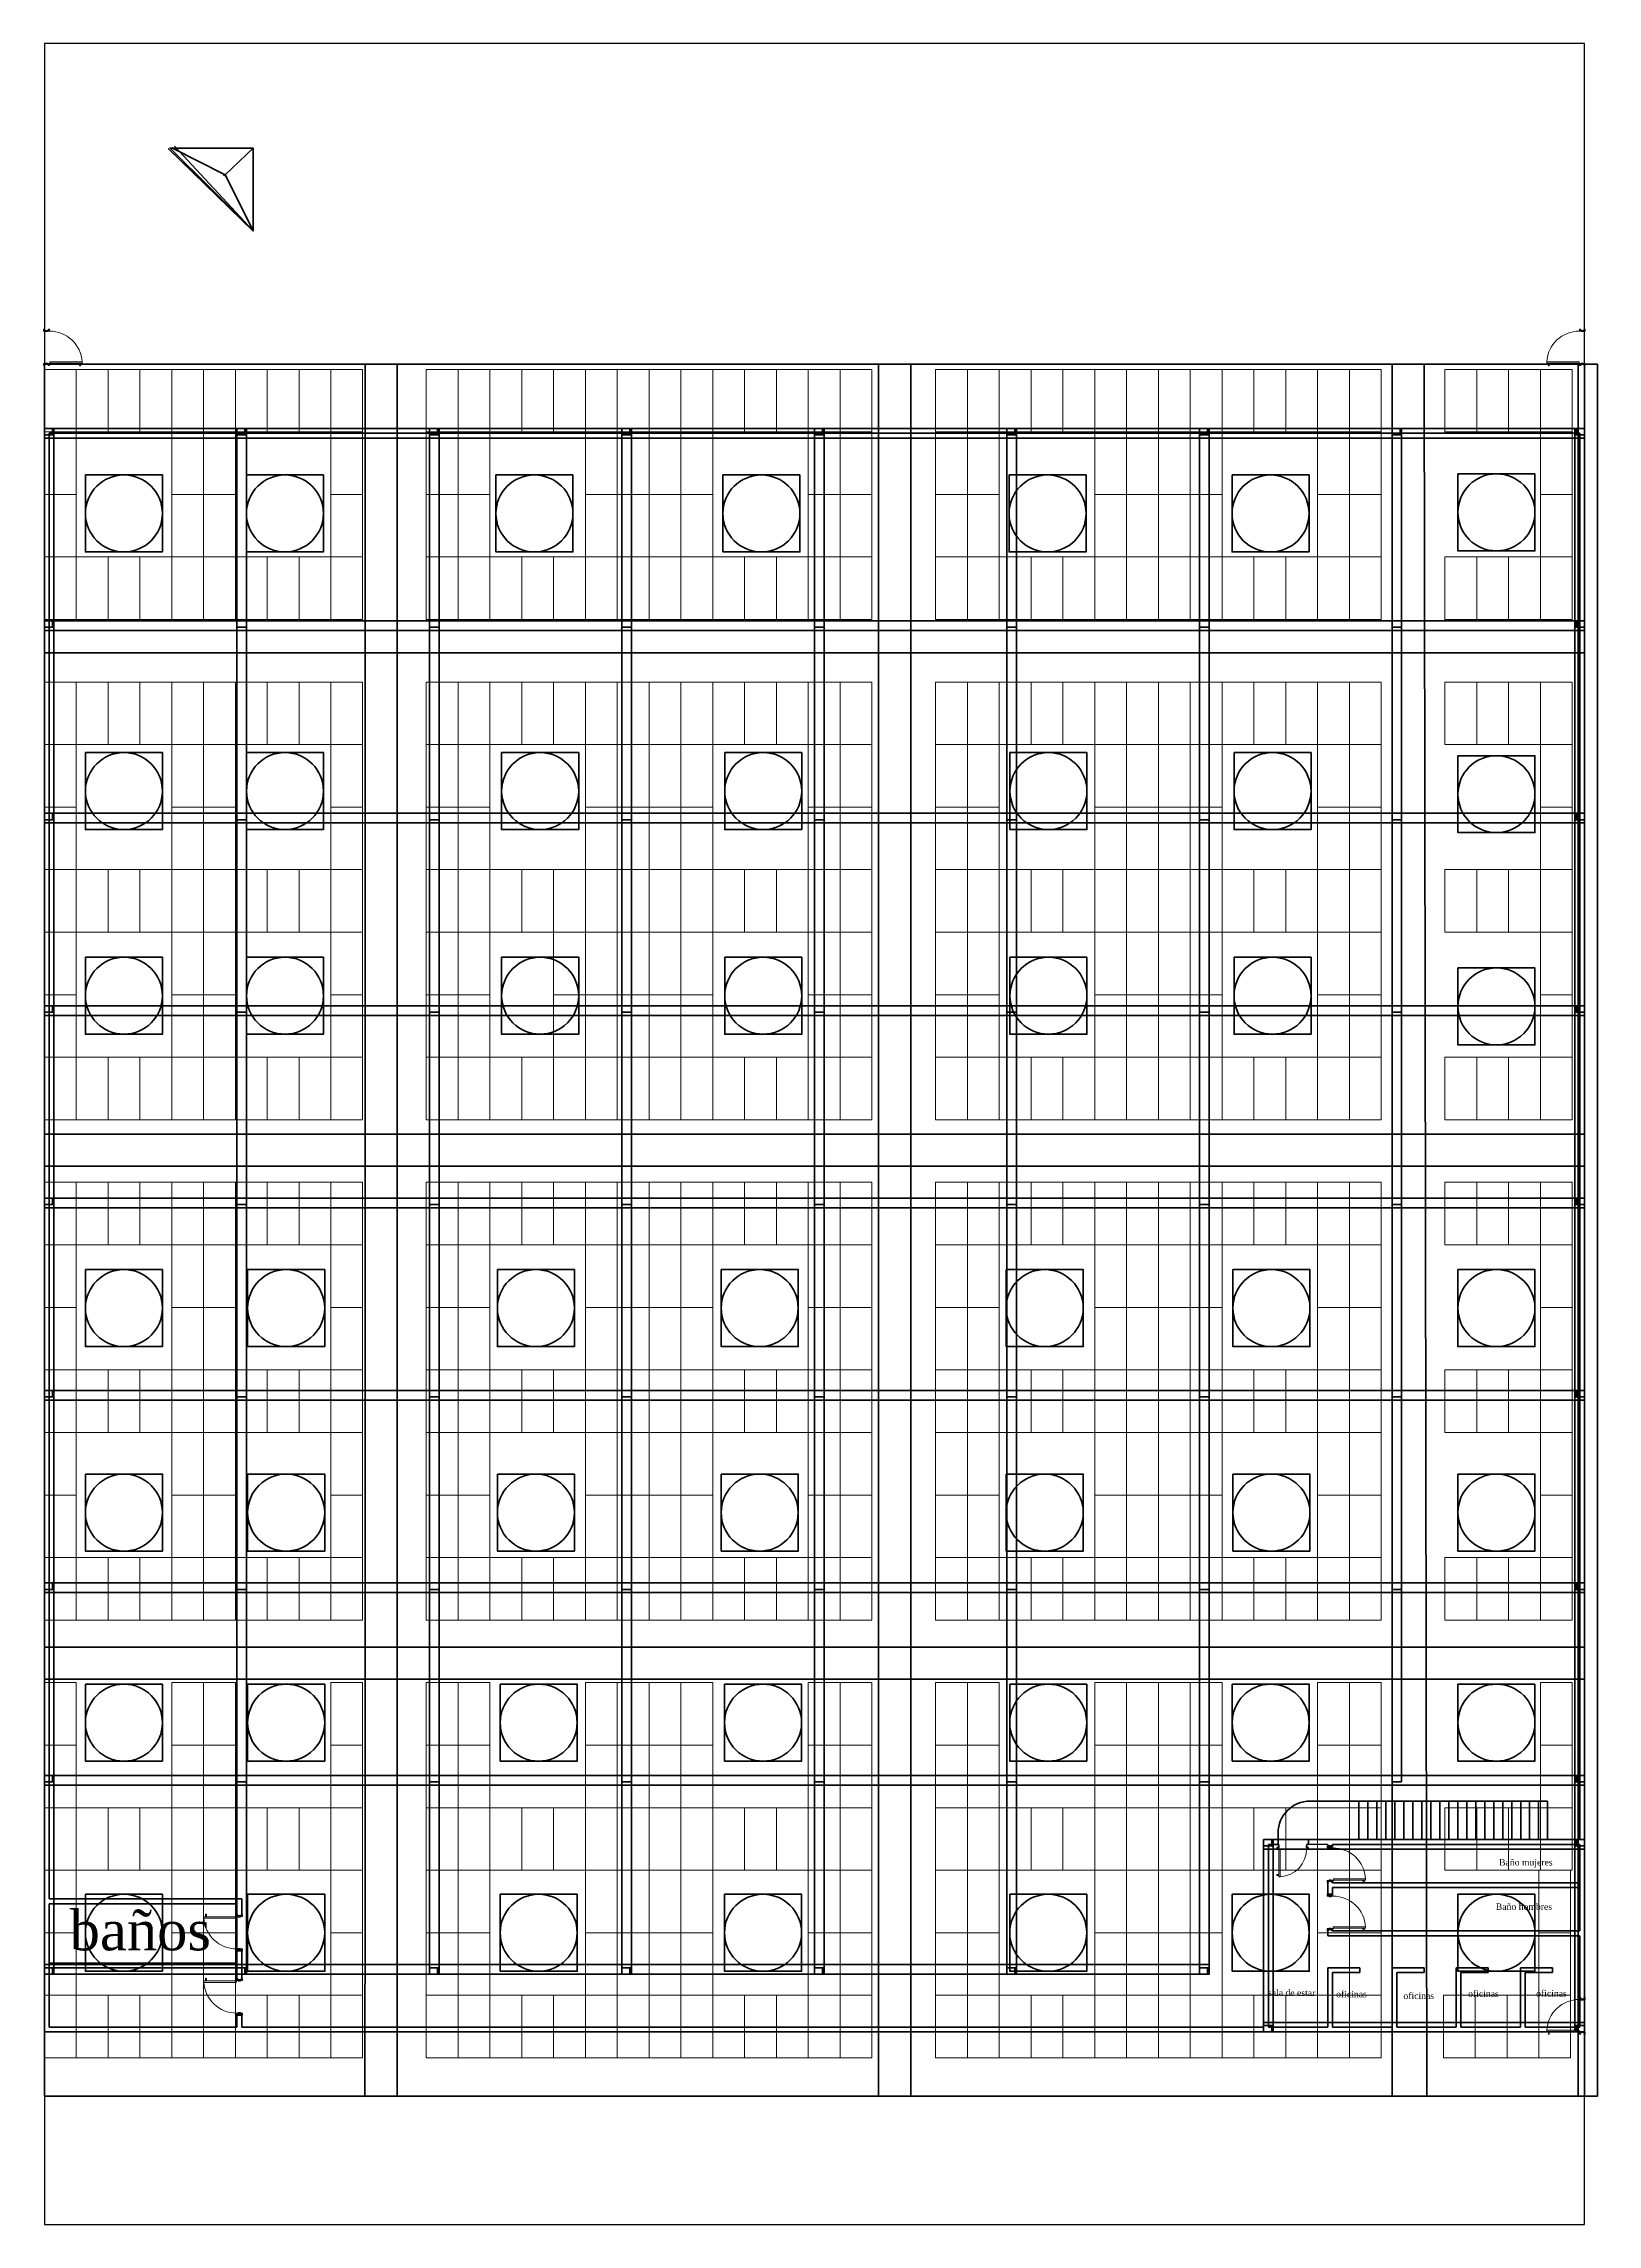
# Model space of a CAD drawing. Header units: metres. Extents: x 0 to 198, y 0 to 108.
# Drawn here: x 40 to 88.4, y 40 to 108 of the extents above; entities that cross this region are included whole.
import ezdxf
from ezdxf.enums import TextEntityAlignment as Align

# ---------------------------------------------------------------- set-up
doc = ezdxf.new("R2010")
doc.units = ezdxf.units.M
for name, color, linetype, lineweight in [('0-Object', 7, 'Continuous', 50), ('A-AREA', 7, 'Continuous', 5), ('A-CLNG', 226, 'Continuous', 25), ('A-COLS', 1, 'Continuous', 50), ('A-ROOF', 226, 'Continuous', 53), ('A-WALL', 7, 'Continuous', 60), ('C-BLDG', 8, 'Continuous', 25), ('C-WALL', 7, 'Continuous', 60), ('C-WATR', 174, 'Continuous', 35), ('E-CONT', 110, 'Continuous', 9), ('E-GRND', 94, 'Continuous', 35), ('S-BEAM', 1, 'Continuous', 50), ('S-FNDN', 22, 'Continuous', 60), ('S-STRS', 4, 'Continuous', 40), ('www.cadblocksfree.com', 7, 'Continuous', 5)]:
    doc.layers.add(name, color=color, linetype=linetype, lineweight=lineweight)
doc.styles.add('Annotative', font='times.ttf')

msp = doc.modelspace()

# ---------------------------------------------------------------- texts
at = {"layer": 'A-WALL', "insert": (40.788, 49.796), "char_height": 1.2499, "width": 3.54122, "attachment_point": 1, "style": 'Annotative'}
msp.add_mtext('baños', dxfattribs=at)
at = {"layer": 'C-BLDG', "style": 'Annotative'}
for s, p in [('Baño mujeres', (87.006, 51.192)), ('Baño hombres', (86.989, 49.807))]:
    msp.add_text(s, height=0.2, dxfattribs=at).set_placement(p, align=Align.RIGHT)
msp.add_text('sala de estar', height=0.2, rotation=359.68207, dxfattribs=at).set_placement((79.61, 47.119), align=Align.RIGHT)
at = {"layer": 'C-BLDG', "ltscale": 0.5, "style": 'Annotative'}
for p in [(80.259, 47.08), (82.355, 47.028), (84.372, 47.094), (86.491, 47.103)]:
    msp.add_text('oficinas', height=0.2, dxfattribs=at).set_placement(p)

# ---------------------------------------------------------------- blocks, each defined once
blk = doc.blocks.new('*U16')
at = {"layer": 'S-BEAM'}
blk.add_lwpolyline([(24, 0.15), (-24, 0.15), (-24, -0.15), (24, -0.15)], close=True, dxfattribs=at)
blk = doc.blocks.new('*U17')
at = {"layer": 'S-BEAM', "color": 0, "linetype": 'ByBlock', "lineweight": -2, "transparency": 16777216}
for p in [(0, 0), (0, -6), (0, -12), (0, -18), (0, -24), (0, -30), (0, -36), (0, -42)]:
    blk.add_blockref('*U16', p, dxfattribs=at)
blk = doc.blocks.new('*U21')
at = {"layer": '0-Object'}
for points in [[(1.293, 0, -4.441), (-1.283, 0, 0.02), (1.293, 0, 0.02), (-1.293, 0, -4.441)], [(1.293, 0, -0.02), (-1.283, 0, 4.441), (1.293, 0, 4.441), (-1.293, 0, -0.02)]]:
    blk.add_polyline3d(points, dxfattribs=at)
blk = doc.blocks.new('*U18')
at = {"layer": 'E-GRND', "color": 0, "linetype": 'ByBlock', "lineweight": -2, "transparency": 16777216}
blk.add_blockref('*U21', (52, 46.707, 4.971), dxfattribs=at)
blk = doc.blocks.new('*U19')
at = {"layer": '0-Object'}
for points in [[(1.293, 0, -4.441), (-1.283, 0, 0.02), (1.293, 0, 0.02), (-1.293, 0, -4.441)], [(1.293, 0, -0.02), (-1.283, 0, 4.441), (1.293, 0, 4.441), (-1.293, 0, -0.02)]]:
    blk.add_polyline3d(points, dxfattribs=at)
blk = doc.blocks.new('*U20')
at = {"layer": 'E-GRND', "color": 0, "linetype": 'ByBlock', "lineweight": -2, "transparency": 16777216}
blk.add_blockref('*U19', (52, 46.707, 4.971), dxfattribs=at)
blk = doc.blocks.new('A$C63CC0DB2')
at = {"layer": 'www.cadblocksfree.com', "lineweight": 5}
for p, q in [((-36, -13), (-36, 16)), ((-34, -13), (-34, 16)), ((16, 19), (-33, 19)), ((-33, 17), (16, 17)), ((0, 0), (0, -100)), ((17, -82), (17, 16)), ((19, 16), (19, -82)), ((891, 16), (891, -82)), ((893, -82), (893, 16)), ((894, 19), (943, 19)), ((943, 17), (894, 17)), ((910, 0), (910, -100)), ((944, -13), (944, 16)), ((946, -13), (946, 16)), ((-36, -4), (-36, -13)), ((-36, -132), (-36, -103)), ((-36, -112), (-36, -103)), ((-34, -103), (-34, -132)), ((-26, -14), (-33, -14)), ((-33, -16), (-26, -16)), ((-26, -100), (-33, -100)), ((-26, -102), (-33, -102)), ((-33, -133), (16, -133)), ((16, -135), (-33, -135)), ((-26, -16), (-26, -14)), ((-26, -100), (-26, -102)), ((0, -100), (-26, -100)), ((27, -142), (13, -142)), ((15, -33), (15, -133)), ((15, -33), (15, -33)), ((17, -33), (15, -33)), ((17, -33), (17, -132)), ((19, -82), (17, -82)), ((17, -132), (17, -95)), ((19, -43), (19, -36)), ((19, -43), (21, -43)), ((21, -43), (19, -43)), ((19, -132), (19, -94)), ((20, -91), (32, -91)), ((20, -93), (32, -93)), ((29, -93), (20, -93)), ((20, -135), (20, -149)), ((20, -142), (20, -135)), ((21, -36), (21, -43)), ((22, -33), (32, -33)), ((22, -33), (29, -33)), ((32, -35), (22, -35)), ((27, -1006), (27, -148)), ((32, -143), (62, -143)), ((33, -90), (33, -36)), ((35, -36), (35, -90)), ((67, -1006), (67, -148)), ((875, -36), (875, -90)), ((877, -90), (877, -36)), ((888, -33), (878, -33)), ((878, -35), (888, -35)), ((890, -91), (878, -91)), ((890, -93), (878, -93)), ((888, -33), (881, -33)), ((881, -93), (890, -93)), ((889, -36), (889, -43)), ((891, -43), (889, -43)), ((889, -43), (891, -43)), ((891, -43), (891, -36)), ((891, -82), (893, -82)), ((891, -132), (891, -94)), ((893, -33), (893, -132)), ((895, -33), (893, -33)), ((893, -132), (893, -95)), ((943, -133), (894, -133)), ((894, -135), (943, -135)), ((895, -33), (895, -133)), ((895, -33), (895, -33)), ((936, -100), (910, -100)), ((936, -14), (943, -14)), ((936, -16), (936, -14)), ((936, -16), (943, -16)), ((943, -100), (936, -100)), ((936, -100), (936, -102)), ((936, -102), (943, -102)), ((944, -103), (944, -132)), ((946, -4), (946, -13)), ((946, -132), (946, -103)), ((946, -112), (946, -103)), ((-43, -957), (-43, -957)), ((22, -944), (-30, -944)), ((22, -969), (-30, -969)), ((27, -932), (22, -932)), ((22, -932), (22, -944)), ((22, -944), (22, -969)), ((22, -969), (22, -982)), ((27, -982), (22, -982)), ((27, -932), (27, -982)), ((32, -1011), (62, -1011))]:
    blk.add_line(p, q, dxfattribs=at)
blk.add_circle((20, -142), 7, dxfattribs=at)
for centre, radius, start, end in [((-33, 16), 3, 90, 180), ((-33, 16), 1, 90, 180), ((16, 16), 3, 0, 90), ((16, 16), 1, 0, 90), ((894, 16), 3, 90, 180), ((894, 16), 1, 90, 180), ((943, 16), 3, 0, 90), ((943, 16), 1, 0, 90), ((-33, -13), 3, 180, 270), ((-33, -103), 3, 90, 180), ((-33, -132), 3, 180, 270), ((-33, -13), 1, 180, 270), ((-33, -103), 1, 90, 180), ((-33, -132), 1, 180, 270), ((16, -132), 1, 270, 0), ((16, -132), 3, 270, 0), ((20, -94), 3, 90, 180), ((22, -36), 3, 90, 180), ((20, -94), 1, 90, 180), ((22, -36), 1, 90, 180), ((32, -148), 5, 90, 180), ((32, -36), 3, 0, 90), ((32, -36), 1, 0, 90), ((32, -90), 1, 270, 0), ((32, -90), 3, 270, 0), ((19, -142), 870, 272.83603, 0.43313), ((62, -148), 5, 0, 90), ((878, -36), 3, 90, 180), ((878, -90), 3, 180, 270), ((878, -36), 1, 90, 180), ((878, -90), 1, 180, 270), ((888, -36), 3, 0, 90), ((888, -36), 1, 0, 90), ((890, -94), 3, 0, 90), ((890, -94), 1, 0, 90), ((894, -132), 3, 180, 270), ((894, -132), 1, 180, 270), ((943, -13), 1, 270, 0), ((943, -13), 3, 270, 0), ((943, -103), 3, 0, 90), ((943, -103), 1, 0, 90), ((943, -132), 1, 270, 0), ((943, -132), 3, 270, 0), ((-30, -957), 12.5, 90, 180), ((-30, -957), 12.5, 180, 270), ((32, -1006), 5, 180, 270), ((62, -1006), 5, 270, 0)]:
    blk.add_arc(centre, radius, start, end, dxfattribs=at)
blk = doc.blocks.new('A$C3338b6e3')
at = {"layer": 'C-WATR'}
for p in [(0, 0), (0.6, 0.2)]:
    blk.add_line(p, (0.6, 0), dxfattribs=at)

# ---------------------------------------------------------------- linework, layer by layer
for p, q in [((88, 108), (40, 108)), ((40, 108), (40, 40)), ((88, 40), (88, 108)), ((40, 40), (88, 40))]:
    msp.add_line(p, q)
at = {"layer": 'A-AREA'}
for p, q in [((88, 96), (40, 96)), ((40, 96), (40, 46)), ((88, 46), (88, 96)), ((40, 46), (88, 46))]:
    msp.add_line(p, q, dxfattribs=at)
at = {"layer": 'A-CLNG'}
for p, q in [((88, 98), (40, 98)), ((40, 98), (40, 44)), ((88, 44), (88, 98)), ((40, 44), (88, 44))]:
    msp.add_line(p, q, dxfattribs=at)
at = {"layer": 'A-COLS'}
for p, q in [((78, 52), (78.25, 52)), ((78, 51.8), (78, 52)), ((78.25, 51.8), (78, 51.8)), ((78.25, 52), (78.25, 51.8)), ((88, 52), (87.75, 52)), ((87.75, 51.8), (87.75, 52)), ((88, 51.8), (87.75, 51.8)), ((88, 52), (88, 51.8)), ((78, 46), (78, 46.2)), ((78, 46.2), (78.25, 46.2)), ((78.25, 46), (78, 46)), ((78.25, 46.2), (78.25, 46)), ((88, 46.2), (87.75, 46.2)), ((87.75, 46.2), (87.75, 46)), ((88, 46), (87.75, 46)), ((88, 46), (88, 46.2))]:
    msp.add_line(p, q, dxfattribs=at)
for points in [[(40.25, 95.8), (40, 95.8), (40, 96), (40.25, 96)], [(46.25, 95.8), (46, 95.8), (46, 96), (46.25, 96)], [(52.25, 95.8), (52, 95.8), (52, 96), (52.25, 96)], [(58.25, 95.8), (58, 95.8), (58, 96), (58.25, 96)], [(64.25, 95.8), (64, 95.8), (64, 96), (64.25, 96)], [(70.25, 95.8), (70, 95.8), (70, 96), (70.25, 96)], [(76.25, 95.8), (76, 95.8), (76, 96), (76.25, 96)], [(82.25, 95.8), (82, 95.8), (82, 96), (82.25, 96)], [(88, 95.8), (87.75, 95.8), (87.75, 96), (88, 96)], [(40.25, 89.8), (40, 89.8), (40, 90), (40.25, 90)], [(88, 89.8), (87.75, 89.8), (87.75, 90), (88, 90)], [(40.25, 83.8), (40, 83.8), (40, 84), (40.25, 84)], [(88, 83.8), (87.75, 83.8), (87.75, 84), (88, 84)], [(40.25, 77.8), (40, 77.8), (40, 78), (40.25, 78)], [(88, 77.8), (87.75, 77.8), (87.75, 78), (88, 78)], [(40.25, 71.8), (40, 71.8), (40, 72), (40.25, 72)], [(88, 71.8), (87.75, 71.8), (87.75, 72), (88, 72)], [(40.25, 65.8), (40, 65.8), (40, 66), (40.25, 66)], [(88, 65.8), (87.75, 65.8), (87.75, 66), (88, 66)], [(40.25, 59.8), (40, 59.8), (40, 60), (40.25, 60)], [(88, 59.8), (87.75, 59.8), (87.75, 60), (88, 60)], [(40.25, 53.8), (40, 53.8), (40, 54), (40.25, 54)], [(88, 53.8), (87.75, 53.8), (87.75, 54), (88, 54)], [(40.25, 47.8), (40, 47.8), (40, 48), (40.25, 48)], [(46.25, 47.8), (46, 47.8), (46, 48), (46.25, 48)], [(52.25, 47.8), (52, 47.8), (52, 48), (52.25, 48)], [(58.25, 47.8), (58, 47.8), (58, 48), (58.25, 48)], [(64.25, 47.8), (64, 47.8), (64, 48), (64.25, 48)], [(70.25, 47.8), (70, 47.8), (70, 48), (70.25, 48)], [(76.25, 47.8), (76, 47.8), (76, 48), (76.25, 48)]]:
    msp.add_lwpolyline(points, close=True, dxfattribs=at)
at = {"layer": 'A-ROOF'}
for p, q in [((50, 98), (50, 51)), ((50, 98), (51, 98)), ((51, 98), (51, 44)), ((66, 98), (66, 44)), ((67, 98), (66, 98)), ((67, 44), (67, 98)), ((82, 98), (82, 44)), ((83, 98), (82, 98)), ((83.081, 44), (83, 98)), ((40, 90), (40, 89)), ((40, 90), (88, 90)), ((88, 88.985), (88, 89.985)), ((40, 89), (88, 89)), ((40, 74), (88, 74)), ((40, 74), (40, 73)), ((88, 73), (88, 74)), ((40, 73), (88, 73)), ((40, 58), (88, 58)), ((40, 58), (40, 57)), ((88, 57), (88, 58)), ((40, 57), (88, 57)), ((49.988, 44), (50, 51)), ((51.034, 44), (50.034, 44)), ((66, 44), (67, 44)), ((82, 44), (83, 44))]:
    msp.add_line(p, q, dxfattribs=at)
for points in [[(41.28, 94.549), (41.28, 92.149), (43.68, 92.149), (43.68, 94.549)], [(46.298, 94.549), (46.298, 92.149), (48.698, 92.149), (48.698, 94.549)], [(54.073, 94.549), (54.073, 92.149), (56.473, 92.149), (56.473, 94.549)], [(61.146, 94.549), (61.146, 92.149), (63.546, 92.149), (63.546, 94.549)], [(70.066, 94.549), (70.066, 92.149), (72.466, 92.149), (72.466, 94.549)], [(77.015, 94.549), (77.015, 92.149), (79.415, 92.149), (79.415, 94.549)], [(84.055, 94.584), (84.055, 92.184), (86.455, 92.184), (86.455, 94.584)], [(41.28, 85.893), (41.28, 83.493), (43.68, 83.493), (43.68, 85.893)], [(46.299, 85.893), (46.299, 83.493), (48.699, 83.493), (48.699, 85.893)], [(54.252, 85.893), (54.252, 83.493), (56.652, 83.493), (56.652, 85.893)], [(61.203, 85.893), (61.203, 83.493), (63.603, 83.493), (63.603, 85.893)], [(70.093, 85.893), (70.093, 83.493), (72.493, 83.493), (72.493, 85.893)], [(77.076, 85.893), (77.076, 83.493), (79.476, 83.493), (79.476, 85.893)], [(84.055, 85.797), (84.055, 83.397), (86.455, 83.397), (86.455, 85.797)], [(41.28, 79.512), (41.28, 77.112), (43.68, 77.112), (43.68, 79.512)], [(46.299, 79.512), (46.299, 77.112), (48.699, 77.112), (48.699, 79.512)], [(54.252, 79.512), (54.252, 77.112), (56.652, 77.112), (56.652, 79.512)], [(61.203, 79.512), (61.203, 77.112), (63.603, 77.112), (63.603, 79.512)], [(70.093, 79.512), (70.093, 77.112), (72.493, 77.112), (72.493, 79.512)], [(77.076, 79.512), (77.076, 77.112), (79.476, 77.112), (79.476, 79.512)], [(84.055, 79.179), (84.055, 76.779), (86.455, 76.779), (86.455, 79.179)], [(41.28, 69.772), (41.28, 67.372), (43.68, 67.372), (43.68, 69.772)], [(46.336, 69.772), (46.336, 67.372), (48.736, 67.372), (48.736, 69.772)], [(54.119, 69.772), (54.119, 67.372), (56.519, 67.372), (56.519, 69.772)], [(61.093, 69.772), (61.093, 67.372), (63.493, 67.372), (63.493, 69.772)], [(69.976, 69.772), (69.976, 67.372), (72.376, 67.372), (72.376, 69.772)], [(77.042, 69.772), (77.042, 67.372), (79.442, 67.372), (79.442, 69.772)], [(84.055, 69.772), (84.055, 67.372), (86.455, 67.372), (86.455, 69.772)], [(41.28, 63.395), (41.28, 60.995), (43.68, 60.995), (43.68, 63.395)], [(46.336, 63.395), (46.336, 60.995), (48.736, 60.995), (48.736, 63.395)], [(54.119, 63.395), (54.119, 60.995), (56.519, 60.995), (56.519, 63.395)], [(61.093, 63.395), (61.093, 60.995), (63.493, 60.995), (63.493, 63.395)], [(69.976, 63.395), (69.976, 60.995), (72.376, 60.995), (72.376, 63.395)], [(77.042, 63.395), (77.042, 60.995), (79.442, 60.995), (79.442, 63.395)], [(84.055, 63.395), (84.055, 60.995), (86.455, 60.995), (86.455, 63.395)], [(41.28, 56.844), (41.28, 54.444), (43.68, 54.444), (43.68, 56.844)], [(46.336, 56.844), (46.336, 54.444), (48.736, 54.444), (48.736, 56.844)], [(54.206, 56.844), (54.206, 54.444), (56.606, 54.444), (56.606, 56.844)], [(61.198, 56.844), (61.198, 54.444), (63.598, 54.444), (63.598, 56.844)], [(70.087, 56.844), (70.087, 54.444), (72.487, 54.444), (72.487, 56.844)], [(77.019, 56.844), (77.019, 54.444), (79.419, 54.444), (79.419, 56.844)], [(84.055, 56.844), (84.055, 54.444), (86.455, 54.444), (86.455, 56.844)], [(41.28, 50.293), (41.28, 47.893), (43.68, 47.893), (43.68, 50.293)], [(46.336, 50.293), (46.336, 47.893), (48.736, 47.893), (48.736, 50.293)], [(54.206, 50.293), (54.206, 47.893), (56.606, 47.893), (56.606, 50.293)], [(61.198, 50.293), (61.198, 47.893), (63.598, 47.893), (63.598, 50.293)], [(70.087, 50.293), (70.087, 47.893), (72.487, 47.893), (72.487, 50.293)], [(77.019, 50.293), (77.019, 47.893), (79.419, 47.893), (79.419, 50.293)], [(84.055, 50.293), (84.055, 47.893), (86.455, 47.893), (86.455, 50.293)]]:
    msp.add_lwpolyline(points, close=True, dxfattribs=at)
for centre in [(42.48, 93.349), (47.498, 93.349), (55.273, 93.349), (62.346, 93.349), (71.266, 93.349), (78.215, 93.349), (85.255, 93.384), (42.48, 84.693), (47.499, 84.693), (55.452, 84.693), (62.403, 84.693), (71.293, 84.693), (78.276, 84.693), (85.255, 84.597), (42.48, 78.312), (47.499, 78.312), (55.452, 78.312), (62.403, 78.312), (71.293, 78.312), (78.276, 78.312), (85.255, 77.979), (42.48, 68.572), (47.536, 68.572), (55.319, 68.572), (62.293, 68.572), (71.176, 68.572), (78.242, 68.572), (85.255, 68.572), (42.48, 62.195), (47.536, 62.195), (55.319, 62.195), (62.293, 62.195), (71.176, 62.195), (78.242, 62.195), (85.255, 62.195), (42.48, 55.644), (47.536, 55.644), (55.406, 55.644), (62.398, 55.644), (71.287, 55.644), (78.219, 55.644), (85.255, 55.644), (42.48, 49.093), (47.536, 49.093), (55.406, 49.093), (62.398, 49.093), (71.287, 49.093), (78.219, 49.093), (85.255, 49.093)]:
    msp.add_circle(centre, 1.2, dxfattribs=at)
at = {"layer": 'A-WALL'}
for p, q in [((88, 96), (40, 96)), ((40, 96), (40, 46)), ((88, 46), (88, 96)), ((87.85, 95.85), (40.15, 95.85)), ((40.15, 95.85), (40.15, 50.15)), ((87.85, 52), (87.85, 95.85)), ((78.45, 52), (78, 52)), ((78, 52), (78, 46.15)), ((78.45, 51.85), (78.15, 51.85)), ((78.15, 51.85), (78.15, 46.15)), ((78.45, 52), (78.45, 51.85)), ((79.396, 52), (87.85, 52)), ((79.396, 51.846), (79.396, 52)), ((79.396, 51.851), (80, 51.85)), ((80, 51.85), (80, 51.8)), ((80, 51.8), (80.15, 51.8)), ((80.15, 51.85), (80.15, 51.8)), ((80.15, 51.85), (87.85, 51.85)), ((87.85, 49.15), (87.85, 51.85)), ((80, 50.3), (80, 50.7)), ((80.15, 50.7), (80, 50.7)), ((80.15, 50.65), (80.15, 50.7)), ((80.15, 50.65), (87.85, 50.65)), ((80.15, 50.5), (87.85, 50.5)), ((80.15, 50.3), (80.15, 50.5)), ((40.15, 50.15), (46.15, 50.15)), ((40.15, 50), (46, 50)), ((40.15, 50), (40.15, 46.15)), ((46, 50), (46, 49.625)), ((46.15, 50.15), (46.15, 49.625)), ((80.15, 50.3), (80, 50.3)), ((46, 49.625), (46.15, 49.625)), ((80, 49), (80, 49.2)), ((80.15, 49.2), (80, 49.2)), ((87.85, 49), (80, 49)), ((80.15, 49.15), (80.15, 49.2)), ((87.85, 49.15), (80.15, 49.15)), ((87.85, 46.15), (87.85, 49)), ((46, 48.525), (46.15, 48.525)), ((46, 48.525), (46, 48.15)), ((46.15, 48.525), (46.15, 47.625)), ((46, 48.15), (40.15, 48.15)), ((46, 48), (40.15, 48)), ((46, 48), (46, 47.625)), ((46, 47.625), (46.15, 47.625)), ((80, 46.15), (80, 48)), ((80, 48), (81, 48)), ((80.15, 46.15), (80.15, 47.85)), ((80.15, 47.85), (81, 47.85)), ((81, 48), (81, 47.85)), ((82, 46.15), (82, 48)), ((82, 48), (83, 48)), ((82.15, 47.85), (83, 47.85)), ((82.15, 46.15), (82.15, 47.85)), ((83, 48), (83, 47.85)), ((84, 46.15), (84, 48)), ((84, 48), (85, 48)), ((84.15, 47.85), (85, 47.85)), ((84.15, 46.15), (84.15, 47.85)), ((85, 48), (85, 47.85)), ((86, 46.15), (86, 48)), ((86, 48), (87, 48)), ((86.15, 47.85), (87, 47.85)), ((86.15, 46.15), (86.15, 47.85)), ((87, 48), (87, 47.85)), ((46.15, 46.523), (46, 46.525)), ((46, 46.525), (46, 46.15)), ((46.15, 46.523), (46.15, 46.15)), ((40, 46), (88, 46)), ((40.15, 46.15), (46, 46.15)), ((40.15, 46.15), (46, 46.15)), ((46.15, 46.15), (78, 46.15)), ((46.15, 46.15), (78, 46.15)), ((78.15, 46.15), (80, 46.15)), ((78.15, 46.15), (80, 46.15)), ((80.15, 46.15), (82, 46.15)), ((80.15, 46.15), (82, 46.15)), ((82.15, 46.15), (84, 46.15)), ((82.15, 46.15), (84, 46.15)), ((84.15, 46.15), (86, 46.15)), ((84.15, 46.15), (86, 46.15)), ((86.15, 46.15), (87.85, 46.15)), ((86.15, 46.15), (87.85, 46.15))]:
    msp.add_line(p, q, dxfattribs=at)
at = {"layer": 'C-BLDG'}
for p, q in [((78, 52), (78, 50.7)), ((78, 52), (78.45, 52)), ((78, 51.88), (78, 51.8)), ((80, 52), (79.55, 52)), ((87.85, 52), (80, 52)), ((80, 51.85), (80, 51.8)), ((88, 46), (88, 52)), ((88, 52), (88, 46)), ((88, 52), (88, 48)), ((88, 52), (88, 48)), ((88, 52), (88, 50)), ((88, 52), (88, 49.5)), ((88, 52), (88, 49)), ((88, 52), (88, 50.5)), ((78, 50.7), (78, 46.15)), ((80, 50.5), (80, 50.7)), ((80, 50.5), (80, 50.3)), ((87.85, 50.5), (80.15, 50.5)), ((88, 46), (88, 50)), ((80, 49), (80, 49.2)), ((87.85, 49), (80, 49)), ((80, 48), (80, 46.15)), ((80, 48), (81, 48)), ((82, 48), (82, 46.15)), ((82, 48), (83, 48)), ((84, 48), (84, 46.15)), ((84, 48), (85, 48)), ((86, 46.15), (86, 48)), ((86, 48), (87, 48)), ((78, 46), (76.8, 46)), ((78, 46), (88, 46)), ((88, 46), (83, 46)), ((88, 46), (85, 46)), ((88, 46), (86, 46)), ((88, 46), (86.8, 46)), ((88, 46), (88, 46)), ((88, 46), (88, 46))]:
    msp.add_line(p, q, dxfattribs=at)
at = {"layer": 'C-WATR'}
msp.add_lwpolyline([(87.8, 98), (88.4, 98), (88.4, 44), (87.8, 44)], close=True, dxfattribs=at)
at = {"layer": 'E-CONT'}
for points in [[(40, 95.893), (40.992, 95.893), (40.992, 97.843), (40, 97.843)], [(40.992, 95.893), (41.984, 95.893), (41.984, 97.843), (40.992, 97.843)], [(41.984, 95.893), (42.976, 95.893), (42.976, 97.843), (41.984, 97.843)], [(42.976, 95.893), (43.968, 95.893), (43.968, 97.843), (42.976, 97.843)], [(43.968, 95.893), (44.96, 95.893), (44.96, 97.843), (43.968, 97.843)], [(44.96, 95.893), (45.952, 95.893), (45.952, 97.843), (44.96, 97.843)], [(45.952, 95.893), (46.944, 95.893), (46.944, 97.843), (45.952, 97.843)], [(46.944, 95.893), (47.936, 95.893), (47.936, 97.843), (46.944, 97.843)], [(47.936, 95.893), (48.928, 95.893), (48.928, 97.843), (47.936, 97.843)], [(48.928, 95.893), (49.92, 95.893), (49.92, 97.843), (48.928, 97.843)], [(51.904, 95.893), (52.896, 95.893), (52.896, 97.843), (51.904, 97.843)], [(52.896, 95.893), (53.888, 95.893), (53.888, 97.843), (52.896, 97.843)], [(53.888, 95.893), (54.88, 95.893), (54.88, 97.843), (53.888, 97.843)], [(54.88, 95.893), (55.872, 95.893), (55.872, 97.843), (54.88, 97.843)], [(55.872, 95.893), (56.864, 95.893), (56.864, 97.843), (55.872, 97.843)], [(56.864, 95.893), (57.856, 95.893), (57.856, 97.843), (56.864, 97.843)], [(57.856, 95.893), (58.848, 95.893), (58.848, 97.843), (57.856, 97.843)], [(58.848, 95.893), (59.84, 95.893), (59.84, 97.843), (58.848, 97.843)], [(59.84, 95.893), (60.832, 95.893), (60.832, 97.843), (59.84, 97.843)], [(60.832, 95.893), (61.824, 95.893), (61.824, 97.843), (60.832, 97.843)], [(61.824, 95.893), (62.816, 95.893), (62.816, 97.843), (61.824, 97.843)], [(62.816, 95.893), (63.808, 95.893), (63.808, 97.843), (62.816, 97.843)], [(63.808, 95.893), (64.8, 95.893), (64.8, 97.843), (63.808, 97.843)], [(64.8, 95.893), (65.792, 95.893), (65.792, 97.843), (64.8, 97.843)], [(67.776, 95.893), (68.768, 95.893), (68.768, 97.843), (67.776, 97.843)], [(68.768, 95.893), (69.76, 95.893), (69.76, 97.843), (68.768, 97.843)], [(69.76, 95.893), (70.752, 95.893), (70.752, 97.843), (69.76, 97.843)], [(70.752, 95.893), (71.744, 95.893), (71.744, 97.843), (70.752, 97.843)], [(71.744, 95.893), (72.736, 95.893), (72.736, 97.843), (71.744, 97.843)], [(72.736, 95.893), (73.728, 95.893), (73.728, 97.843), (72.736, 97.843)], [(73.728, 95.893), (74.72, 95.893), (74.72, 97.843), (73.728, 97.843)], [(74.72, 95.893), (75.712, 95.893), (75.712, 97.843), (74.72, 97.843)], [(75.712, 95.893), (76.704, 95.893), (76.704, 97.843), (75.712, 97.843)], [(76.704, 95.893), (77.696, 95.893), (77.696, 97.843), (76.704, 97.843)], [(77.696, 95.893), (78.688, 95.893), (78.688, 97.843), (77.696, 97.843)], [(78.688, 95.893), (79.68, 95.893), (79.68, 97.843), (78.688, 97.843)], [(79.68, 95.893), (80.672, 95.893), (80.672, 97.843), (79.68, 97.843)], [(80.672, 95.893), (81.664, 95.893), (81.664, 97.843), (80.672, 97.843)], [(83.648, 95.893), (84.64, 95.893), (84.64, 97.843), (83.648, 97.843)], [(84.64, 95.893), (85.632, 95.893), (85.632, 97.843), (84.64, 97.843)], [(85.632, 95.893), (86.624, 95.893), (86.624, 97.843), (85.632, 97.843)], [(86.624, 95.893), (87.616, 95.893), (87.616, 97.843), (86.624, 97.843)], [(40, 93.943), (40.992, 93.943), (40.992, 95.893), (40, 95.893)], [(43.968, 93.943), (44.96, 93.943), (44.96, 95.893), (43.968, 95.893)], [(44.96, 93.943), (45.952, 93.943), (45.952, 95.893), (44.96, 95.893)], [(48.928, 93.943), (49.92, 93.943), (49.92, 95.893), (48.928, 95.893)], [(51.904, 93.943), (52.896, 93.943), (52.896, 95.893), (51.904, 95.893)], [(52.896, 93.943), (53.888, 93.943), (53.888, 95.893), (52.896, 95.893)], [(56.864, 93.943), (57.856, 93.943), (57.856, 95.893), (56.864, 95.893)], [(57.856, 93.943), (58.848, 93.943), (58.848, 95.893), (57.856, 95.893)], [(58.848, 93.943), (59.84, 93.943), (59.84, 95.893), (58.848, 95.893)], [(59.84, 93.943), (60.832, 93.943), (60.832, 95.893), (59.84, 95.893)], [(63.808, 93.943), (64.8, 93.943), (64.8, 95.893), (63.808, 95.893)], [(64.8, 93.943), (65.792, 93.943), (65.792, 95.893), (64.8, 95.893)], [(67.776, 93.943), (68.768, 93.943), (68.768, 95.893), (67.776, 95.893)], [(68.768, 93.943), (69.76, 93.943), (69.76, 95.893), (68.768, 95.893)], [(72.736, 93.943), (73.728, 93.943), (73.728, 95.893), (72.736, 95.893)], [(73.728, 93.943), (74.72, 93.943), (74.72, 95.893), (73.728, 95.893)], [(74.72, 93.943), (75.712, 93.943), (75.712, 95.893), (74.72, 95.893)], [(75.712, 93.943), (76.704, 93.943), (76.704, 95.893), (75.712, 95.893)], [(79.68, 93.943), (80.672, 93.943), (80.672, 95.893), (79.68, 95.893)], [(80.672, 93.943), (81.664, 93.943), (81.664, 95.893), (80.672, 95.893)], [(86.624, 93.943), (87.616, 93.943), (87.616, 95.893), (86.624, 95.893)], [(40, 91.993), (40.992, 91.993), (40.992, 93.943), (40, 93.943)], [(43.968, 91.993), (44.96, 91.993), (44.96, 93.943), (43.968, 93.943)], [(44.96, 91.993), (45.952, 91.993), (45.952, 93.943), (44.96, 93.943)], [(48.928, 91.993), (49.92, 91.993), (49.92, 93.943), (48.928, 93.943)], [(51.904, 91.993), (52.896, 91.993), (52.896, 93.943), (51.904, 93.943)], [(52.896, 91.993), (53.888, 91.993), (53.888, 93.943), (52.896, 93.943)], [(56.864, 91.993), (57.856, 91.993), (57.856, 93.943), (56.864, 93.943)], [(57.856, 91.993), (58.848, 91.993), (58.848, 93.943), (57.856, 93.943)], [(58.848, 91.993), (59.84, 91.993), (59.84, 93.943), (58.848, 93.943)], [(59.84, 91.993), (60.832, 91.993), (60.832, 93.943), (59.84, 93.943)], [(63.808, 91.993), (64.8, 91.993), (64.8, 93.943), (63.808, 93.943)], [(64.8, 91.993), (65.792, 91.993), (65.792, 93.943), (64.8, 93.943)], [(67.776, 91.993), (68.768, 91.993), (68.768, 93.943), (67.776, 93.943)], [(68.768, 91.993), (69.76, 91.993), (69.76, 93.943), (68.768, 93.943)], [(72.736, 91.993), (73.728, 91.993), (73.728, 93.943), (72.736, 93.943)], [(73.728, 91.993), (74.72, 91.993), (74.72, 93.943), (73.728, 93.943)], [(74.72, 91.993), (75.712, 91.993), (75.712, 93.943), (74.72, 93.943)], [(75.712, 91.993), (76.704, 91.993), (76.704, 93.943), (75.712, 93.943)], [(79.68, 91.993), (80.672, 91.993), (80.672, 93.943), (79.68, 93.943)], [(80.672, 91.993), (81.664, 91.993), (81.664, 93.943), (80.672, 93.943)], [(86.624, 91.993), (87.616, 91.993), (87.616, 93.943), (86.624, 93.943)], [(40, 90.043), (40.992, 90.043), (40.992, 91.993), (40, 91.993)], [(40.992, 90.043), (41.984, 90.043), (41.984, 91.993), (40.992, 91.993)], [(41.984, 90.043), (42.976, 90.043), (42.976, 91.993), (41.984, 91.993)], [(42.976, 90.043), (43.968, 90.043), (43.968, 91.993), (42.976, 91.993)], [(43.968, 90.043), (44.96, 90.043), (44.96, 91.993), (43.968, 91.993)], [(44.96, 90.043), (45.952, 90.043), (45.952, 91.993), (44.96, 91.993)], [(45.952, 90.043), (46.944, 90.043), (46.944, 91.993), (45.952, 91.993)], [(46.944, 90.043), (47.936, 90.043), (47.936, 91.993), (46.944, 91.993)], [(47.936, 90.043), (48.928, 90.043), (48.928, 91.993), (47.936, 91.993)], [(48.928, 90.043), (49.92, 90.043), (49.92, 91.993), (48.928, 91.993)], [(51.904, 90.043), (52.896, 90.043), (52.896, 91.993), (51.904, 91.993)], [(52.896, 90.043), (53.888, 90.043), (53.888, 91.993), (52.896, 91.993)], [(53.888, 90.043), (54.88, 90.043), (54.88, 91.993), (53.888, 91.993)], [(54.88, 90.043), (55.872, 90.043), (55.872, 91.993), (54.88, 91.993)], [(55.872, 90.043), (56.864, 90.043), (56.864, 91.993), (55.872, 91.993)], [(56.864, 90.043), (57.856, 90.043), (57.856, 91.993), (56.864, 91.993)], [(57.856, 90.043), (58.848, 90.043), (58.848, 91.993), (57.856, 91.993)], [(58.848, 90.043), (59.84, 90.043), (59.84, 91.993), (58.848, 91.993)], [(59.84, 90.043), (60.832, 90.043), (60.832, 91.993), (59.84, 91.993)], [(60.832, 90.043), (61.824, 90.043), (61.824, 91.993), (60.832, 91.993)], [(61.824, 90.043), (62.816, 90.043), (62.816, 91.993), (61.824, 91.993)], [(62.816, 90.043), (63.808, 90.043), (63.808, 91.993), (62.816, 91.993)], [(63.808, 90.043), (64.8, 90.043), (64.8, 91.993), (63.808, 91.993)], [(64.8, 90.043), (65.792, 90.043), (65.792, 91.993), (64.8, 91.993)], [(67.776, 90.043), (68.768, 90.043), (68.768, 91.993), (67.776, 91.993)], [(68.768, 90.043), (69.76, 90.043), (69.76, 91.993), (68.768, 91.993)], [(69.76, 90.043), (70.752, 90.043), (70.752, 91.993), (69.76, 91.993)], [(70.752, 90.043), (71.744, 90.043), (71.744, 91.993), (70.752, 91.993)], [(71.744, 90.043), (72.736, 90.043), (72.736, 91.993), (71.744, 91.993)], [(72.736, 90.043), (73.728, 90.043), (73.728, 91.993), (72.736, 91.993)], [(73.728, 90.043), (74.72, 90.043), (74.72, 91.993), (73.728, 91.993)], [(74.72, 90.043), (75.712, 90.043), (75.712, 91.993), (74.72, 91.993)], [(75.712, 90.043), (76.704, 90.043), (76.704, 91.993), (75.712, 91.993)], [(76.704, 90.043), (77.696, 90.043), (77.696, 91.993), (76.704, 91.993)], [(77.696, 90.043), (78.688, 90.043), (78.688, 91.993), (77.696, 91.993)], [(78.688, 90.043), (79.68, 90.043), (79.68, 91.993), (78.688, 91.993)], [(79.68, 90.043), (80.672, 90.043), (80.672, 91.993), (79.68, 91.993)], [(80.672, 90.043), (81.664, 90.043), (81.664, 91.993), (80.672, 91.993)], [(83.648, 90.043), (84.64, 90.043), (84.64, 91.993), (83.648, 91.993)], [(84.64, 90.043), (85.632, 90.043), (85.632, 91.993), (84.64, 91.993)], [(85.632, 90.043), (86.624, 90.043), (86.624, 91.993), (85.632, 91.993)], [(86.624, 90.043), (87.616, 90.043), (87.616, 91.993), (86.624, 91.993)], [(40, 86.143), (40.992, 86.143), (40.992, 88.093), (40, 88.093)], [(40.992, 86.143), (41.984, 86.143), (41.984, 88.093), (40.992, 88.093)], [(41.984, 86.143), (42.976, 86.143), (42.976, 88.093), (41.984, 88.093)], [(42.976, 86.143), (43.968, 86.143), (43.968, 88.093), (42.976, 88.093)], [(43.968, 86.143), (44.96, 86.143), (44.96, 88.093), (43.968, 88.093)], [(44.96, 86.143), (45.952, 86.143), (45.952, 88.093), (44.96, 88.093)], [(45.952, 86.143), (46.944, 86.143), (46.944, 88.093), (45.952, 88.093)], [(46.944, 86.143), (47.936, 86.143), (47.936, 88.093), (46.944, 88.093)], [(47.936, 86.143), (48.928, 86.143), (48.928, 88.093), (47.936, 88.093)], [(48.928, 86.143), (49.92, 86.143), (49.92, 88.093), (48.928, 88.093)], [(51.904, 86.143), (52.896, 86.143), (52.896, 88.093), (51.904, 88.093)], [(52.896, 86.143), (53.888, 86.143), (53.888, 88.093), (52.896, 88.093)], [(53.888, 86.143), (54.88, 86.143), (54.88, 88.093), (53.888, 88.093)], [(54.88, 86.143), (55.872, 86.143), (55.872, 88.093), (54.88, 88.093)], [(55.872, 86.143), (56.864, 86.143), (56.864, 88.093), (55.872, 88.093)], [(56.864, 86.143), (57.856, 86.143), (57.856, 88.093), (56.864, 88.093)], [(57.856, 86.143), (58.848, 86.143), (58.848, 88.093), (57.856, 88.093)], [(58.848, 86.143), (59.84, 86.143), (59.84, 88.093), (58.848, 88.093)], [(59.84, 86.143), (60.832, 86.143), (60.832, 88.093), (59.84, 88.093)], [(60.832, 86.143), (61.824, 86.143), (61.824, 88.093), (60.832, 88.093)], [(61.824, 86.143), (62.816, 86.143), (62.816, 88.093), (61.824, 88.093)], [(62.816, 86.143), (63.808, 86.143), (63.808, 88.093), (62.816, 88.093)], [(63.808, 86.143), (64.8, 86.143), (64.8, 88.093), (63.808, 88.093)], [(64.8, 86.143), (65.792, 86.143), (65.792, 88.093), (64.8, 88.093)], [(67.776, 86.143), (68.768, 86.143), (68.768, 88.093), (67.776, 88.093)], [(68.768, 86.143), (69.76, 86.143), (69.76, 88.093), (68.768, 88.093)], [(69.76, 86.143), (70.752, 86.143), (70.752, 88.093), (69.76, 88.093)], [(70.752, 86.143), (71.744, 86.143), (71.744, 88.093), (70.752, 88.093)], [(71.744, 86.143), (72.736, 86.143), (72.736, 88.093), (71.744, 88.093)], [(72.736, 86.143), (73.728, 86.143), (73.728, 88.093), (72.736, 88.093)], [(73.728, 86.143), (74.72, 86.143), (74.72, 88.093), (73.728, 88.093)], [(74.72, 86.143), (75.712, 86.143), (75.712, 88.093), (74.72, 88.093)], [(75.712, 86.143), (76.704, 86.143), (76.704, 88.093), (75.712, 88.093)], [(76.704, 86.143), (77.696, 86.143), (77.696, 88.093), (76.704, 88.093)], [(77.696, 86.143), (78.688, 86.143), (78.688, 88.093), (77.696, 88.093)], [(78.688, 86.143), (79.68, 86.143), (79.68, 88.093), (78.688, 88.093)], [(79.68, 86.143), (80.672, 86.143), (80.672, 88.093), (79.68, 88.093)], [(80.672, 86.143), (81.664, 86.143), (81.664, 88.093), (80.672, 88.093)], [(83.648, 86.143), (84.64, 86.143), (84.64, 88.093), (83.648, 88.093)], [(84.64, 86.143), (85.632, 86.143), (85.632, 88.093), (84.64, 88.093)], [(85.632, 86.143), (86.624, 86.143), (86.624, 88.093), (85.632, 88.093)], [(86.624, 86.143), (87.616, 86.143), (87.616, 88.093), (86.624, 88.093)], [(40, 84.193), (40.992, 84.193), (40.992, 86.143), (40, 86.143)], [(43.968, 84.193), (44.96, 84.193), (44.96, 86.143), (43.968, 86.143)], [(44.96, 84.193), (45.952, 84.193), (45.952, 86.143), (44.96, 86.143)], [(48.928, 84.193), (49.92, 84.193), (49.92, 86.143), (48.928, 86.143)], [(51.904, 84.193), (52.896, 84.193), (52.896, 86.143), (51.904, 86.143)], [(52.896, 84.193), (53.888, 84.193), (53.888, 86.143), (52.896, 86.143)], [(56.864, 84.193), (57.856, 84.193), (57.856, 86.143), (56.864, 86.143)], [(57.856, 84.193), (58.848, 84.193), (58.848, 86.143), (57.856, 86.143)], [(58.848, 84.193), (59.84, 84.193), (59.84, 86.143), (58.848, 86.143)], [(59.84, 84.193), (60.832, 84.193), (60.832, 86.143), (59.84, 86.143)], [(63.808, 84.193), (64.8, 84.193), (64.8, 86.143), (63.808, 86.143)], [(64.8, 84.193), (65.792, 84.193), (65.792, 86.143), (64.8, 86.143)], [(67.776, 84.193), (68.768, 84.193), (68.768, 86.143), (67.776, 86.143)], [(68.768, 84.193), (69.76, 84.193), (69.76, 86.143), (68.768, 86.143)], [(72.736, 84.193), (73.728, 84.193), (73.728, 86.143), (72.736, 86.143)], [(73.728, 84.193), (74.72, 84.193), (74.72, 86.143), (73.728, 86.143)], [(74.72, 84.193), (75.712, 84.193), (75.712, 86.143), (74.72, 86.143)], [(75.712, 84.193), (76.704, 84.193), (76.704, 86.143), (75.712, 86.143)], [(79.68, 84.193), (80.672, 84.193), (80.672, 86.143), (79.68, 86.143)], [(80.672, 84.193), (81.664, 84.193), (81.664, 86.143), (80.672, 86.143)], [(86.624, 84.193), (87.616, 84.193), (87.616, 86.143), (86.624, 86.143)], [(40, 82.243), (40.992, 82.243), (40.992, 84.193), (40, 84.193)], [(43.968, 82.243), (44.96, 82.243), (44.96, 84.193), (43.968, 84.193)], [(44.96, 82.243), (45.952, 82.243), (45.952, 84.193), (44.96, 84.193)], [(48.928, 82.243), (49.92, 82.243), (49.92, 84.193), (48.928, 84.193)], [(51.904, 82.243), (52.896, 82.243), (52.896, 84.193), (51.904, 84.193)], [(52.896, 82.243), (53.888, 82.243), (53.888, 84.193), (52.896, 84.193)], [(56.864, 82.243), (57.856, 82.243), (57.856, 84.193), (56.864, 84.193)], [(57.856, 82.243), (58.848, 82.243), (58.848, 84.193), (57.856, 84.193)], [(58.848, 82.243), (59.84, 82.243), (59.84, 84.193), (58.848, 84.193)], [(59.84, 82.243), (60.832, 82.243), (60.832, 84.193), (59.84, 84.193)], [(63.808, 82.243), (64.8, 82.243), (64.8, 84.193), (63.808, 84.193)], [(64.8, 82.243), (65.792, 82.243), (65.792, 84.193), (64.8, 84.193)], [(67.776, 82.243), (68.768, 82.243), (68.768, 84.193), (67.776, 84.193)], [(68.768, 82.243), (69.76, 82.243), (69.76, 84.193), (68.768, 84.193)], [(72.736, 82.243), (73.728, 82.243), (73.728, 84.193), (72.736, 84.193)], [(73.728, 82.243), (74.72, 82.243), (74.72, 84.193), (73.728, 84.193)], [(74.72, 82.243), (75.712, 82.243), (75.712, 84.193), (74.72, 84.193)], [(75.712, 82.243), (76.704, 82.243), (76.704, 84.193), (75.712, 84.193)], [(79.68, 82.243), (80.672, 82.243), (80.672, 84.193), (79.68, 84.193)], [(80.672, 82.243), (81.664, 82.243), (81.664, 84.193), (80.672, 84.193)], [(86.624, 82.243), (87.616, 82.243), (87.616, 84.193), (86.624, 84.193)], [(40, 80.293), (40.992, 80.293), (40.992, 82.243), (40, 82.243)], [(40.992, 80.293), (41.984, 80.293), (41.984, 82.243), (40.992, 82.243)], [(41.984, 80.293), (42.976, 80.293), (42.976, 82.243), (41.984, 82.243)], [(42.976, 80.293), (43.968, 80.293), (43.968, 82.243), (42.976, 82.243)], [(43.968, 80.293), (44.96, 80.293), (44.96, 82.243), (43.968, 82.243)], [(44.96, 80.293), (45.952, 80.293), (45.952, 82.243), (44.96, 82.243)], [(45.952, 80.293), (46.944, 80.293), (46.944, 82.243), (45.952, 82.243)], [(46.944, 80.293), (47.936, 80.293), (47.936, 82.243), (46.944, 82.243)], [(47.936, 80.293), (48.928, 80.293), (48.928, 82.243), (47.936, 82.243)], [(48.928, 80.293), (49.92, 80.293), (49.92, 82.243), (48.928, 82.243)], [(51.904, 80.293), (52.896, 80.293), (52.896, 82.243), (51.904, 82.243)], [(52.896, 80.293), (53.888, 80.293), (53.888, 82.243), (52.896, 82.243)], [(53.888, 80.293), (54.88, 80.293), (54.88, 82.243), (53.888, 82.243)], [(54.88, 80.293), (55.872, 80.293), (55.872, 82.243), (54.88, 82.243)], [(55.872, 80.293), (56.864, 80.293), (56.864, 82.243), (55.872, 82.243)], [(56.864, 80.293), (57.856, 80.293), (57.856, 82.243), (56.864, 82.243)], [(57.856, 80.293), (58.848, 80.293), (58.848, 82.243), (57.856, 82.243)], [(58.848, 80.293), (59.84, 80.293), (59.84, 82.243), (58.848, 82.243)], [(59.84, 80.293), (60.832, 80.293), (60.832, 82.243), (59.84, 82.243)], [(60.832, 80.293), (61.824, 80.293), (61.824, 82.243), (60.832, 82.243)], [(61.824, 80.293), (62.816, 80.293), (62.816, 82.243), (61.824, 82.243)], [(62.816, 80.293), (63.808, 80.293), (63.808, 82.243), (62.816, 82.243)], [(63.808, 80.293), (64.8, 80.293), (64.8, 82.243), (63.808, 82.243)], [(64.8, 80.293), (65.792, 80.293), (65.792, 82.243), (64.8, 82.243)], [(67.776, 80.293), (68.768, 80.293), (68.768, 82.243), (67.776, 82.243)], [(68.768, 80.293), (69.76, 80.293), (69.76, 82.243), (68.768, 82.243)], [(69.76, 80.293), (70.752, 80.293), (70.752, 82.243), (69.76, 82.243)], [(70.752, 80.293), (71.744, 80.293), (71.744, 82.243), (70.752, 82.243)], [(71.744, 80.293), (72.736, 80.293), (72.736, 82.243), (71.744, 82.243)], [(72.736, 80.293), (73.728, 80.293), (73.728, 82.243), (72.736, 82.243)], [(73.728, 80.293), (74.72, 80.293), (74.72, 82.243), (73.728, 82.243)], [(74.72, 80.293), (75.712, 80.293), (75.712, 82.243), (74.72, 82.243)], [(75.712, 80.293), (76.704, 80.293), (76.704, 82.243), (75.712, 82.243)], [(76.704, 80.293), (77.696, 80.293), (77.696, 82.243), (76.704, 82.243)], [(77.696, 80.293), (78.688, 80.293), (78.688, 82.243), (77.696, 82.243)], [(78.688, 80.293), (79.68, 80.293), (79.68, 82.243), (78.688, 82.243)], [(79.68, 80.293), (80.672, 80.293), (80.672, 82.243), (79.68, 82.243)], [(80.672, 80.293), (81.664, 80.293), (81.664, 82.243), (80.672, 82.243)], [(83.648, 80.293), (84.64, 80.293), (84.64, 82.243), (83.648, 82.243)], [(84.64, 80.293), (85.632, 80.293), (85.632, 82.243), (84.64, 82.243)], [(85.632, 80.293), (86.624, 80.293), (86.624, 82.243), (85.632, 82.243)], [(86.624, 80.293), (87.616, 80.293), (87.616, 82.243), (86.624, 82.243)], [(40, 78.343), (40.992, 78.343), (40.992, 80.293), (40, 80.293)], [(43.968, 78.343), (44.96, 78.343), (44.96, 80.293), (43.968, 80.293)], [(44.96, 78.343), (45.952, 78.343), (45.952, 80.293), (44.96, 80.293)], [(48.928, 78.343), (49.92, 78.343), (49.92, 80.293), (48.928, 80.293)], [(51.904, 78.343), (52.896, 78.343), (52.896, 80.293), (51.904, 80.293)], [(52.896, 78.343), (53.888, 78.343), (53.888, 80.293), (52.896, 80.293)], [(55.872, 78.343), (56.864, 78.343), (56.864, 80.293), (55.872, 80.293)], [(56.864, 78.343), (57.856, 78.343), (57.856, 80.293), (56.864, 80.293)], [(57.856, 78.343), (58.848, 78.343), (58.848, 80.293), (57.856, 80.293)], [(58.848, 78.343), (59.84, 78.343), (59.84, 80.293), (58.848, 80.293)], [(59.84, 78.343), (60.832, 78.343), (60.832, 80.293), (59.84, 80.293)], [(63.808, 78.343), (64.8, 78.343), (64.8, 80.293), (63.808, 80.293)], [(64.8, 78.343), (65.792, 78.343), (65.792, 80.293), (64.8, 80.293)], [(67.776, 78.343), (68.768, 78.343), (68.768, 80.293), (67.776, 80.293)], [(68.768, 78.343), (69.76, 78.343), (69.76, 80.293), (68.768, 80.293)], [(72.736, 78.343), (73.728, 78.343), (73.728, 80.293), (72.736, 80.293)], [(73.728, 78.343), (74.72, 78.343), (74.72, 80.293), (73.728, 80.293)], [(74.72, 78.343), (75.712, 78.343), (75.712, 80.293), (74.72, 80.293)], [(75.712, 78.343), (76.704, 78.343), (76.704, 80.293), (75.712, 80.293)], [(79.68, 78.343), (80.672, 78.343), (80.672, 80.293), (79.68, 80.293)], [(80.672, 78.343), (81.664, 78.343), (81.664, 80.293), (80.672, 80.293)], [(86.624, 78.343), (87.616, 78.343), (87.616, 80.293), (86.624, 80.293)], [(40, 76.393), (40.992, 76.393), (40.992, 78.343), (40, 78.343)], [(43.968, 76.393), (44.96, 76.393), (44.96, 78.343), (43.968, 78.343)], [(44.96, 76.393), (45.952, 76.393), (45.952, 78.343), (44.96, 78.343)], [(48.928, 76.393), (49.92, 76.393), (49.92, 78.343), (48.928, 78.343)], [(51.904, 76.393), (52.896, 76.393), (52.896, 78.343), (51.904, 78.343)], [(52.896, 76.393), (53.888, 76.393), (53.888, 78.343), (52.896, 78.343)], [(55.872, 76.393), (56.864, 76.393), (56.864, 78.343), (55.872, 78.343)], [(56.864, 76.393), (57.856, 76.393), (57.856, 78.343), (56.864, 78.343)], [(57.856, 76.393), (58.848, 76.393), (58.848, 78.343), (57.856, 78.343)], [(58.848, 76.393), (59.84, 76.393), (59.84, 78.343), (58.848, 78.343)], [(59.84, 76.393), (60.832, 76.393), (60.832, 78.343), (59.84, 78.343)], [(63.808, 76.393), (64.8, 76.393), (64.8, 78.343), (63.808, 78.343)], [(64.8, 76.393), (65.792, 76.393), (65.792, 78.343), (64.8, 78.343)], [(67.776, 76.393), (68.768, 76.393), (68.768, 78.343), (67.776, 78.343)], [(68.768, 76.393), (69.76, 76.393), (69.76, 78.343), (68.768, 78.343)], [(72.736, 76.393), (73.728, 76.393), (73.728, 78.343), (72.736, 78.343)], [(73.728, 76.393), (74.72, 76.393), (74.72, 78.343), (73.728, 78.343)], [(74.72, 76.393), (75.712, 76.393), (75.712, 78.343), (74.72, 78.343)], [(75.712, 76.393), (76.704, 76.393), (76.704, 78.343), (75.712, 78.343)], [(79.68, 76.393), (80.672, 76.393), (80.672, 78.343), (79.68, 78.343)], [(80.672, 76.393), (81.664, 76.393), (81.664, 78.343), (80.672, 78.343)], [(86.624, 76.393), (87.616, 76.393), (87.616, 78.343), (86.624, 78.343)], [(40, 74.443), (40.992, 74.443), (40.992, 76.393), (40, 76.393)], [(40.992, 74.443), (41.984, 74.443), (41.984, 76.393), (40.992, 76.393)], [(41.984, 74.443), (42.976, 74.443), (42.976, 76.393), (41.984, 76.393)], [(42.976, 74.443), (43.968, 74.443), (43.968, 76.393), (42.976, 76.393)], [(43.968, 74.443), (44.96, 74.443), (44.96, 76.393), (43.968, 76.393)], [(44.96, 74.443), (45.952, 74.443), (45.952, 76.393), (44.96, 76.393)], [(45.952, 74.443), (46.944, 74.443), (46.944, 76.393), (45.952, 76.393)], [(46.944, 74.443), (47.936, 74.443), (47.936, 76.393), (46.944, 76.393)], [(47.936, 74.443), (48.928, 74.443), (48.928, 76.393), (47.936, 76.393)], [(48.928, 74.443), (49.92, 74.443), (49.92, 76.393), (48.928, 76.393)], [(51.904, 74.443), (52.896, 74.443), (52.896, 76.393), (51.904, 76.393)], [(52.896, 74.443), (53.888, 74.443), (53.888, 76.393), (52.896, 76.393)], [(53.888, 74.443), (54.88, 74.443), (54.88, 76.393), (53.888, 76.393)], [(54.88, 74.443), (55.872, 74.443), (55.872, 76.393), (54.88, 76.393)], [(55.872, 74.443), (56.864, 74.443), (56.864, 76.393), (55.872, 76.393)], [(56.864, 74.443), (57.856, 74.443), (57.856, 76.393), (56.864, 76.393)], [(57.856, 74.443), (58.848, 74.443), (58.848, 76.393), (57.856, 76.393)], [(58.848, 74.443), (59.84, 74.443), (59.84, 76.393), (58.848, 76.393)], [(59.84, 74.443), (60.832, 74.443), (60.832, 76.393), (59.84, 76.393)], [(60.832, 74.443), (61.824, 74.443), (61.824, 76.393), (60.832, 76.393)], [(61.824, 74.443), (62.816, 74.443), (62.816, 76.393), (61.824, 76.393)], [(62.816, 74.443), (63.808, 74.443), (63.808, 76.393), (62.816, 76.393)], [(63.808, 74.443), (64.8, 74.443), (64.8, 76.393), (63.808, 76.393)], [(64.8, 74.443), (65.792, 74.443), (65.792, 76.393), (64.8, 76.393)], [(67.776, 74.443), (68.768, 74.443), (68.768, 76.393), (67.776, 76.393)], [(68.768, 74.443), (69.76, 74.443), (69.76, 76.393), (68.768, 76.393)], [(69.76, 74.443), (70.752, 74.443), (70.752, 76.393), (69.76, 76.393)], [(70.752, 74.443), (71.744, 74.443), (71.744, 76.393), (70.752, 76.393)], [(71.744, 74.443), (72.736, 74.443), (72.736, 76.393), (71.744, 76.393)], [(72.736, 74.443), (73.728, 74.443), (73.728, 76.393), (72.736, 76.393)], [(73.728, 74.443), (74.72, 74.443), (74.72, 76.393), (73.728, 76.393)], [(74.72, 74.443), (75.712, 74.443), (75.712, 76.393), (74.72, 76.393)], [(75.712, 74.443), (76.704, 74.443), (76.704, 76.393), (75.712, 76.393)], [(76.704, 74.443), (77.696, 74.443), (77.696, 76.393), (76.704, 76.393)], [(77.696, 74.443), (78.688, 74.443), (78.688, 76.393), (77.696, 76.393)], [(78.688, 74.443), (79.68, 74.443), (79.68, 76.393), (78.688, 76.393)], [(79.68, 74.443), (80.672, 74.443), (80.672, 76.393), (79.68, 76.393)], [(80.672, 74.443), (81.664, 74.443), (81.664, 76.393), (80.672, 76.393)], [(83.648, 74.443), (84.64, 74.443), (84.64, 76.393), (83.648, 76.393)], [(84.64, 74.443), (85.632, 74.443), (85.632, 76.393), (84.64, 76.393)], [(85.632, 74.443), (86.624, 74.443), (86.624, 76.393), (85.632, 76.393)], [(86.624, 74.443), (87.616, 74.443), (87.616, 76.393), (86.624, 76.393)], [(40, 70.543), (40.992, 70.543), (40.992, 72.493), (40, 72.493)], [(40.992, 70.543), (41.984, 70.543), (41.984, 72.493), (40.992, 72.493)], [(41.984, 70.543), (42.976, 70.543), (42.976, 72.493), (41.984, 72.493)], [(42.976, 70.543), (43.968, 70.543), (43.968, 72.493), (42.976, 72.493)], [(43.968, 70.543), (44.96, 70.543), (44.96, 72.493), (43.968, 72.493)], [(44.96, 70.543), (45.952, 70.543), (45.952, 72.493), (44.96, 72.493)], [(45.952, 70.543), (46.944, 70.543), (46.944, 72.493), (45.952, 72.493)], [(46.944, 70.543), (47.936, 70.543), (47.936, 72.493), (46.944, 72.493)], [(47.936, 70.543), (48.928, 70.543), (48.928, 72.493), (47.936, 72.493)], [(48.928, 70.543), (49.92, 70.543), (49.92, 72.493), (48.928, 72.493)], [(51.904, 70.543), (52.896, 70.543), (52.896, 72.493), (51.904, 72.493)], [(52.896, 70.543), (53.888, 70.543), (53.888, 72.493), (52.896, 72.493)], [(53.888, 70.543), (54.88, 70.543), (54.88, 72.493), (53.888, 72.493)], [(54.88, 70.543), (55.872, 70.543), (55.872, 72.493), (54.88, 72.493)], [(55.872, 70.543), (56.864, 70.543), (56.864, 72.493), (55.872, 72.493)], [(56.864, 70.543), (57.856, 70.543), (57.856, 72.493), (56.864, 72.493)], [(57.856, 70.543), (58.848, 70.543), (58.848, 72.493), (57.856, 72.493)], [(58.848, 70.543), (59.84, 70.543), (59.84, 72.493), (58.848, 72.493)], [(59.84, 70.543), (60.832, 70.543), (60.832, 72.493), (59.84, 72.493)], [(60.832, 70.543), (61.824, 70.543), (61.824, 72.493), (60.832, 72.493)], [(61.824, 70.543), (62.816, 70.543), (62.816, 72.493), (61.824, 72.493)], [(62.816, 70.543), (63.808, 70.543), (63.808, 72.493), (62.816, 72.493)], [(63.808, 70.543), (64.8, 70.543), (64.8, 72.493), (63.808, 72.493)], [(64.8, 70.543), (65.792, 70.543), (65.792, 72.493), (64.8, 72.493)], [(67.776, 70.543), (68.768, 70.543), (68.768, 72.493), (67.776, 72.493)], [(68.768, 70.543), (69.76, 70.543), (69.76, 72.493), (68.768, 72.493)], [(69.76, 70.543), (70.752, 70.543), (70.752, 72.493), (69.76, 72.493)], [(70.752, 70.543), (71.744, 70.543), (71.744, 72.493), (70.752, 72.493)], [(71.744, 70.543), (72.736, 70.543), (72.736, 72.493), (71.744, 72.493)], [(72.736, 70.543), (73.728, 70.543), (73.728, 72.493), (72.736, 72.493)], [(73.728, 70.543), (74.72, 70.543), (74.72, 72.493), (73.728, 72.493)], [(74.72, 70.543), (75.712, 70.543), (75.712, 72.493), (74.72, 72.493)], [(75.712, 70.543), (76.704, 70.543), (76.704, 72.493), (75.712, 72.493)], [(76.704, 70.543), (77.696, 70.543), (77.696, 72.493), (76.704, 72.493)], [(77.696, 70.543), (78.688, 70.543), (78.688, 72.493), (77.696, 72.493)], [(78.688, 70.543), (79.68, 70.543), (79.68, 72.493), (78.688, 72.493)], [(79.68, 70.543), (80.672, 70.543), (80.672, 72.493), (79.68, 72.493)], [(80.672, 70.543), (81.664, 70.543), (81.664, 72.493), (80.672, 72.493)], [(83.648, 70.543), (84.64, 70.543), (84.64, 72.493), (83.648, 72.493)], [(84.64, 70.543), (85.632, 70.543), (85.632, 72.493), (84.64, 72.493)], [(85.632, 70.543), (86.624, 70.543), (86.624, 72.493), (85.632, 72.493)], [(86.624, 70.543), (87.616, 70.543), (87.616, 72.493), (86.624, 72.493)], [(40, 68.593), (40.992, 68.593), (40.992, 70.543), (40, 70.543)], [(43.968, 68.593), (44.96, 68.593), (44.96, 70.543), (43.968, 70.543)], [(44.96, 68.593), (45.952, 68.593), (45.952, 70.543), (44.96, 70.543)], [(48.928, 68.593), (49.92, 68.593), (49.92, 70.543), (48.928, 70.543)], [(51.904, 68.593), (52.896, 68.593), (52.896, 70.543), (51.904, 70.543)], [(52.896, 68.593), (53.888, 68.593), (53.888, 70.543), (52.896, 70.543)], [(56.864, 68.593), (57.856, 68.593), (57.856, 70.543), (56.864, 70.543)], [(57.856, 68.593), (58.848, 68.593), (58.848, 70.543), (57.856, 70.543)], [(58.848, 68.593), (59.84, 68.593), (59.84, 70.543), (58.848, 70.543)], [(59.84, 68.593), (60.832, 68.593), (60.832, 70.543), (59.84, 70.543)], [(63.808, 68.593), (64.8, 68.593), (64.8, 70.543), (63.808, 70.543)], [(64.8, 68.593), (65.792, 68.593), (65.792, 70.543), (64.8, 70.543)], [(67.776, 68.593), (68.768, 68.593), (68.768, 70.543), (67.776, 70.543)], [(68.768, 68.593), (69.76, 68.593), (69.76, 70.543), (68.768, 70.543)], [(72.736, 68.593), (73.728, 68.593), (73.728, 70.543), (72.736, 70.543)], [(73.728, 68.593), (74.72, 68.593), (74.72, 70.543), (73.728, 70.543)], [(74.72, 68.593), (75.712, 68.593), (75.712, 70.543), (74.72, 70.543)], [(75.712, 68.593), (76.704, 68.593), (76.704, 70.543), (75.712, 70.543)], [(79.68, 68.593), (80.672, 68.593), (80.672, 70.543), (79.68, 70.543)], [(80.672, 68.593), (81.664, 68.593), (81.664, 70.543), (80.672, 70.543)], [(86.624, 68.593), (87.616, 68.593), (87.616, 70.543), (86.624, 70.543)], [(40, 66.643), (40.992, 66.643), (40.992, 68.593), (40, 68.593)], [(43.968, 66.643), (44.96, 66.643), (44.96, 68.593), (43.968, 68.593)], [(44.96, 66.643), (45.952, 66.643), (45.952, 68.593), (44.96, 68.593)], [(48.928, 66.643), (49.92, 66.643), (49.92, 68.593), (48.928, 68.593)], [(51.904, 66.643), (52.896, 66.643), (52.896, 68.593), (51.904, 68.593)], [(52.896, 66.643), (53.888, 66.643), (53.888, 68.593), (52.896, 68.593)], [(56.864, 66.643), (57.856, 66.643), (57.856, 68.593), (56.864, 68.593)], [(57.856, 66.643), (58.848, 66.643), (58.848, 68.593), (57.856, 68.593)], [(58.848, 66.643), (59.84, 66.643), (59.84, 68.593), (58.848, 68.593)], [(59.84, 66.643), (60.832, 66.643), (60.832, 68.593), (59.84, 68.593)], [(63.808, 66.643), (64.8, 66.643), (64.8, 68.593), (63.808, 68.593)], [(64.8, 66.643), (65.792, 66.643), (65.792, 68.593), (64.8, 68.593)], [(67.776, 66.643), (68.768, 66.643), (68.768, 68.593), (67.776, 68.593)], [(68.768, 66.643), (69.76, 66.643), (69.76, 68.593), (68.768, 68.593)], [(72.736, 66.643), (73.728, 66.643), (73.728, 68.593), (72.736, 68.593)], [(73.728, 66.643), (74.72, 66.643), (74.72, 68.593), (73.728, 68.593)], [(74.72, 66.643), (75.712, 66.643), (75.712, 68.593), (74.72, 68.593)], [(75.712, 66.643), (76.704, 66.643), (76.704, 68.593), (75.712, 68.593)], [(79.68, 66.643), (80.672, 66.643), (80.672, 68.593), (79.68, 68.593)], [(80.672, 66.643), (81.664, 66.643), (81.664, 68.593), (80.672, 68.593)], [(86.624, 66.643), (87.616, 66.643), (87.616, 68.593), (86.624, 68.593)], [(40, 64.693), (40.992, 64.693), (40.992, 66.643), (40, 66.643)], [(40.992, 64.693), (41.984, 64.693), (41.984, 66.643), (40.992, 66.643)], [(41.984, 64.693), (42.976, 64.693), (42.976, 66.643), (41.984, 66.643)], [(42.976, 64.693), (43.968, 64.693), (43.968, 66.643), (42.976, 66.643)], [(43.968, 64.693), (44.96, 64.693), (44.96, 66.643), (43.968, 66.643)], [(44.96, 64.693), (45.952, 64.693), (45.952, 66.643), (44.96, 66.643)], [(45.952, 64.693), (46.944, 64.693), (46.944, 66.643), (45.952, 66.643)], [(46.944, 64.693), (47.936, 64.693), (47.936, 66.643), (46.944, 66.643)], [(47.936, 64.693), (48.928, 64.693), (48.928, 66.643), (47.936, 66.643)], [(48.928, 64.693), (49.92, 64.693), (49.92, 66.643), (48.928, 66.643)], [(51.904, 64.693), (52.896, 64.693), (52.896, 66.643), (51.904, 66.643)], [(52.896, 64.693), (53.888, 64.693), (53.888, 66.643), (52.896, 66.643)], [(53.888, 64.693), (54.88, 64.693), (54.88, 66.643), (53.888, 66.643)], [(54.88, 64.693), (55.872, 64.693), (55.872, 66.643), (54.88, 66.643)], [(55.872, 64.693), (56.864, 64.693), (56.864, 66.643), (55.872, 66.643)], [(56.864, 64.693), (57.856, 64.693), (57.856, 66.643), (56.864, 66.643)], [(57.856, 64.693), (58.848, 64.693), (58.848, 66.643), (57.856, 66.643)], [(58.848, 64.693), (59.84, 64.693), (59.84, 66.643), (58.848, 66.643)], [(59.84, 64.693), (60.832, 64.693), (60.832, 66.643), (59.84, 66.643)], [(60.832, 64.693), (61.824, 64.693), (61.824, 66.643), (60.832, 66.643)], [(61.824, 64.693), (62.816, 64.693), (62.816, 66.643), (61.824, 66.643)], [(62.816, 64.693), (63.808, 64.693), (63.808, 66.643), (62.816, 66.643)], [(63.808, 64.693), (64.8, 64.693), (64.8, 66.643), (63.808, 66.643)], [(64.8, 64.693), (65.792, 64.693), (65.792, 66.643), (64.8, 66.643)], [(67.776, 64.693), (68.768, 64.693), (68.768, 66.643), (67.776, 66.643)], [(68.768, 64.693), (69.76, 64.693), (69.76, 66.643), (68.768, 66.643)], [(69.76, 64.693), (70.752, 64.693), (70.752, 66.643), (69.76, 66.643)], [(70.752, 64.693), (71.744, 64.693), (71.744, 66.643), (70.752, 66.643)], [(71.744, 64.693), (72.736, 64.693), (72.736, 66.643), (71.744, 66.643)], [(72.736, 64.693), (73.728, 64.693), (73.728, 66.643), (72.736, 66.643)], [(73.728, 64.693), (74.72, 64.693), (74.72, 66.643), (73.728, 66.643)], [(74.72, 64.693), (75.712, 64.693), (75.712, 66.643), (74.72, 66.643)], [(75.712, 64.693), (76.704, 64.693), (76.704, 66.643), (75.712, 66.643)], [(76.704, 64.693), (77.696, 64.693), (77.696, 66.643), (76.704, 66.643)], [(77.696, 64.693), (78.688, 64.693), (78.688, 66.643), (77.696, 66.643)], [(78.688, 64.693), (79.68, 64.693), (79.68, 66.643), (78.688, 66.643)], [(79.68, 64.693), (80.672, 64.693), (80.672, 66.643), (79.68, 66.643)], [(80.672, 64.693), (81.664, 64.693), (81.664, 66.643), (80.672, 66.643)], [(83.648, 64.693), (84.64, 64.693), (84.64, 66.643), (83.648, 66.643)], [(84.64, 64.693), (85.632, 64.693), (85.632, 66.643), (84.64, 66.643)], [(85.632, 64.693), (86.624, 64.693), (86.624, 66.643), (85.632, 66.643)], [(86.624, 64.693), (87.616, 64.693), (87.616, 66.643), (86.624, 66.643)], [(40, 62.743), (40.992, 62.743), (40.992, 64.693), (40, 64.693)], [(43.968, 62.743), (44.96, 62.743), (44.96, 64.693), (43.968, 64.693)], [(44.96, 62.743), (45.952, 62.743), (45.952, 64.693), (44.96, 64.693)], [(48.928, 62.743), (49.92, 62.743), (49.92, 64.693), (48.928, 64.693)], [(51.904, 62.743), (52.896, 62.743), (52.896, 64.693), (51.904, 64.693)], [(52.896, 62.743), (53.888, 62.743), (53.888, 64.693), (52.896, 64.693)], [(56.864, 62.743), (57.856, 62.743), (57.856, 64.693), (56.864, 64.693)], [(57.856, 62.743), (58.848, 62.743), (58.848, 64.693), (57.856, 64.693)], [(58.848, 62.743), (59.84, 62.743), (59.84, 64.693), (58.848, 64.693)], [(59.84, 62.743), (60.832, 62.743), (60.832, 64.693), (59.84, 64.693)], [(63.808, 62.743), (64.8, 62.743), (64.8, 64.693), (63.808, 64.693)], [(64.8, 62.743), (65.792, 62.743), (65.792, 64.693), (64.8, 64.693)], [(67.776, 62.743), (68.768, 62.743), (68.768, 64.693), (67.776, 64.693)], [(68.768, 62.743), (69.76, 62.743), (69.76, 64.693), (68.768, 64.693)], [(72.736, 62.743), (73.728, 62.743), (73.728, 64.693), (72.736, 64.693)], [(73.728, 62.743), (74.72, 62.743), (74.72, 64.693), (73.728, 64.693)], [(74.72, 62.743), (75.712, 62.743), (75.712, 64.693), (74.72, 64.693)], [(75.712, 62.743), (76.704, 62.743), (76.704, 64.693), (75.712, 64.693)], [(79.68, 62.743), (80.672, 62.743), (80.672, 64.693), (79.68, 64.693)], [(80.672, 62.743), (81.664, 62.743), (81.664, 64.693), (80.672, 64.693)], [(86.624, 62.743), (87.616, 62.743), (87.616, 64.693), (86.624, 64.693)], [(40, 60.793), (40.992, 60.793), (40.992, 62.743), (40, 62.743)], [(43.968, 60.793), (44.96, 60.793), (44.96, 62.743), (43.968, 62.743)], [(44.96, 60.793), (45.952, 60.793), (45.952, 62.743), (44.96, 62.743)], [(48.928, 60.793), (49.92, 60.793), (49.92, 62.743), (48.928, 62.743)], [(51.904, 60.793), (52.896, 60.793), (52.896, 62.743), (51.904, 62.743)], [(52.896, 60.793), (53.888, 60.793), (53.888, 62.743), (52.896, 62.743)], [(56.864, 60.793), (57.856, 60.793), (57.856, 62.743), (56.864, 62.743)], [(57.856, 60.793), (58.848, 60.793), (58.848, 62.743), (57.856, 62.743)], [(58.848, 60.793), (59.84, 60.793), (59.84, 62.743), (58.848, 62.743)], [(59.84, 60.793), (60.832, 60.793), (60.832, 62.743), (59.84, 62.743)], [(63.808, 60.793), (64.8, 60.793), (64.8, 62.743), (63.808, 62.743)], [(64.8, 60.793), (65.792, 60.793), (65.792, 62.743), (64.8, 62.743)], [(67.776, 60.793), (68.768, 60.793), (68.768, 62.743), (67.776, 62.743)], [(68.768, 60.793), (69.76, 60.793), (69.76, 62.743), (68.768, 62.743)], [(72.736, 60.793), (73.728, 60.793), (73.728, 62.743), (72.736, 62.743)], [(73.728, 60.793), (74.72, 60.793), (74.72, 62.743), (73.728, 62.743)], [(74.72, 60.793), (75.712, 60.793), (75.712, 62.743), (74.72, 62.743)], [(75.712, 60.793), (76.704, 60.793), (76.704, 62.743), (75.712, 62.743)], [(79.68, 60.793), (80.672, 60.793), (80.672, 62.743), (79.68, 62.743)], [(80.672, 60.793), (81.664, 60.793), (81.664, 62.743), (80.672, 62.743)], [(86.624, 60.793), (87.616, 60.793), (87.616, 62.743), (86.624, 62.743)], [(40, 58.843), (40.992, 58.843), (40.992, 60.793), (40, 60.793)], [(40.992, 58.843), (41.984, 58.843), (41.984, 60.793), (40.992, 60.793)], [(41.984, 58.843), (42.976, 58.843), (42.976, 60.793), (41.984, 60.793)], [(42.976, 58.843), (43.968, 58.843), (43.968, 60.793), (42.976, 60.793)], [(43.968, 58.843), (44.96, 58.843), (44.96, 60.793), (43.968, 60.793)], [(44.96, 58.843), (45.952, 58.843), (45.952, 60.793), (44.96, 60.793)], [(45.952, 58.843), (46.944, 58.843), (46.944, 60.793), (45.952, 60.793)], [(46.944, 58.843), (47.936, 58.843), (47.936, 60.793), (46.944, 60.793)], [(47.936, 58.843), (48.928, 58.843), (48.928, 60.793), (47.936, 60.793)], [(48.928, 58.843), (49.92, 58.843), (49.92, 60.793), (48.928, 60.793)], [(51.904, 58.843), (52.896, 58.843), (52.896, 60.793), (51.904, 60.793)], [(52.896, 58.843), (53.888, 58.843), (53.888, 60.793), (52.896, 60.793)], [(53.888, 58.843), (54.88, 58.843), (54.88, 60.793), (53.888, 60.793)], [(54.88, 58.843), (55.872, 58.843), (55.872, 60.793), (54.88, 60.793)], [(55.872, 58.843), (56.864, 58.843), (56.864, 60.793), (55.872, 60.793)], [(56.864, 58.843), (57.856, 58.843), (57.856, 60.793), (56.864, 60.793)], [(57.856, 58.843), (58.848, 58.843), (58.848, 60.793), (57.856, 60.793)], [(58.848, 58.843), (59.84, 58.843), (59.84, 60.793), (58.848, 60.793)], [(59.84, 58.843), (60.832, 58.843), (60.832, 60.793), (59.84, 60.793)], [(60.832, 58.843), (61.824, 58.843), (61.824, 60.793), (60.832, 60.793)], [(61.824, 58.843), (62.816, 58.843), (62.816, 60.793), (61.824, 60.793)], [(62.816, 58.843), (63.808, 58.843), (63.808, 60.793), (62.816, 60.793)], [(63.808, 58.843), (64.8, 58.843), (64.8, 60.793), (63.808, 60.793)], [(64.8, 58.843), (65.792, 58.843), (65.792, 60.793), (64.8, 60.793)], [(67.776, 58.843), (68.768, 58.843), (68.768, 60.793), (67.776, 60.793)], [(68.768, 58.843), (69.76, 58.843), (69.76, 60.793), (68.768, 60.793)], [(69.76, 58.843), (70.752, 58.843), (70.752, 60.793), (69.76, 60.793)], [(70.752, 58.843), (71.744, 58.843), (71.744, 60.793), (70.752, 60.793)], [(71.744, 58.843), (72.736, 58.843), (72.736, 60.793), (71.744, 60.793)], [(72.736, 58.843), (73.728, 58.843), (73.728, 60.793), (72.736, 60.793)], [(73.728, 58.843), (74.72, 58.843), (74.72, 60.793), (73.728, 60.793)], [(74.72, 58.843), (75.712, 58.843), (75.712, 60.793), (74.72, 60.793)], [(75.712, 58.843), (76.704, 58.843), (76.704, 60.793), (75.712, 60.793)], [(76.704, 58.843), (77.696, 58.843), (77.696, 60.793), (76.704, 60.793)], [(77.696, 58.843), (78.688, 58.843), (78.688, 60.793), (77.696, 60.793)], [(78.688, 58.843), (79.68, 58.843), (79.68, 60.793), (78.688, 60.793)], [(79.68, 58.843), (80.672, 58.843), (80.672, 60.793), (79.68, 60.793)], [(80.672, 58.843), (81.664, 58.843), (81.664, 60.793), (80.672, 60.793)], [(83.648, 58.843), (84.64, 58.843), (84.64, 60.793), (83.648, 60.793)], [(84.64, 58.843), (85.632, 58.843), (85.632, 60.793), (84.64, 60.793)], [(85.632, 58.843), (86.624, 58.843), (86.624, 60.793), (85.632, 60.793)], [(86.624, 58.843), (87.616, 58.843), (87.616, 60.793), (86.624, 60.793)], [(40, 54.943), (40.992, 54.943), (40.992, 56.893), (40, 56.893)], [(43.968, 54.943), (44.96, 54.943), (44.96, 56.893), (43.968, 56.893)], [(44.96, 54.943), (45.952, 54.943), (45.952, 56.893), (44.96, 56.893)], [(48.928, 54.943), (49.92, 54.943), (49.92, 56.893), (48.928, 56.893)], [(51.904, 54.943), (52.896, 54.943), (52.896, 56.893), (51.904, 56.893)], [(52.896, 54.943), (53.888, 54.943), (53.888, 56.893), (52.896, 56.893)], [(56.864, 54.943), (57.856, 54.943), (57.856, 56.893), (56.864, 56.893)], [(57.856, 54.943), (58.848, 54.943), (58.848, 56.893), (57.856, 56.893)], [(58.848, 54.943), (59.84, 54.943), (59.84, 56.893), (58.848, 56.893)], [(59.84, 54.943), (60.832, 54.943), (60.832, 56.893), (59.84, 56.893)], [(63.808, 54.943), (64.8, 54.943), (64.8, 56.893), (63.808, 56.893)], [(64.8, 54.943), (65.792, 54.943), (65.792, 56.893), (64.8, 56.893)], [(67.776, 54.943), (68.768, 54.943), (68.768, 56.893), (67.776, 56.893)], [(68.768, 54.943), (69.76, 54.943), (69.76, 56.893), (68.768, 56.893)], [(72.736, 54.943), (73.728, 54.943), (73.728, 56.893), (72.736, 56.893)], [(73.728, 54.943), (74.72, 54.943), (74.72, 56.893), (73.728, 56.893)], [(74.72, 54.943), (75.712, 54.943), (75.712, 56.893), (74.72, 56.893)], [(75.712, 54.943), (76.704, 54.943), (76.704, 56.893), (75.712, 56.893)], [(79.68, 54.943), (80.672, 54.943), (80.672, 56.893), (79.68, 56.893)], [(80.672, 54.943), (81.664, 54.943), (81.664, 56.893), (80.672, 56.893)], [(86.624, 54.943), (87.616, 54.943), (87.616, 56.893), (86.624, 56.893)], [(40, 52.993), (40.992, 52.993), (40.992, 54.943), (40, 54.943)], [(43.968, 52.993), (44.96, 52.993), (44.96, 54.943), (43.968, 54.943)], [(44.96, 52.993), (45.952, 52.993), (45.952, 54.943), (44.96, 54.943)], [(48.928, 52.993), (49.92, 52.993), (49.92, 54.943), (48.928, 54.943)], [(51.904, 52.993), (52.896, 52.993), (52.896, 54.943), (51.904, 54.943)], [(52.896, 52.993), (53.888, 52.993), (53.888, 54.943), (52.896, 54.943)], [(56.864, 52.993), (57.856, 52.993), (57.856, 54.943), (56.864, 54.943)], [(57.856, 52.993), (58.848, 52.993), (58.848, 54.943), (57.856, 54.943)], [(58.848, 52.993), (59.84, 52.993), (59.84, 54.943), (58.848, 54.943)], [(59.84, 52.993), (60.832, 52.993), (60.832, 54.943), (59.84, 54.943)], [(63.808, 52.993), (64.8, 52.993), (64.8, 54.943), (63.808, 54.943)], [(64.8, 52.993), (65.792, 52.993), (65.792, 54.943), (64.8, 54.943)], [(67.776, 52.993), (68.768, 52.993), (68.768, 54.943), (67.776, 54.943)], [(68.768, 52.993), (69.76, 52.993), (69.76, 54.943), (68.768, 54.943)], [(72.736, 52.993), (73.728, 52.993), (73.728, 54.943), (72.736, 54.943)], [(73.728, 52.993), (74.72, 52.993), (74.72, 54.943), (73.728, 54.943)], [(74.72, 52.993), (75.712, 52.993), (75.712, 54.943), (74.72, 54.943)], [(75.712, 52.993), (76.704, 52.993), (76.704, 54.943), (75.712, 54.943)], [(79.68, 52.993), (80.672, 52.993), (80.672, 54.943), (79.68, 54.943)], [(80.672, 52.993), (81.664, 52.993), (81.664, 54.943), (80.672, 54.943)], [(86.624, 52.993), (87.616, 52.993), (87.616, 54.943), (86.624, 54.943)], [(40, 51.043), (40.992, 51.043), (40.992, 52.993), (40, 52.993)], [(40.992, 51.043), (41.984, 51.043), (41.984, 52.993), (40.992, 52.993)], [(41.984, 51.043), (42.976, 51.043), (42.976, 52.993), (41.984, 52.993)], [(42.976, 51.043), (43.968, 51.043), (43.968, 52.993), (42.976, 52.993)], [(43.968, 51.043), (44.96, 51.043), (44.96, 52.993), (43.968, 52.993)], [(44.96, 51.043), (45.952, 51.043), (45.952, 52.993), (44.96, 52.993)], [(45.952, 51.043), (46.944, 51.043), (46.944, 52.993), (45.952, 52.993)], [(46.944, 51.043), (47.936, 51.043), (47.936, 52.993), (46.944, 52.993)], [(47.936, 51.043), (48.928, 51.043), (48.928, 52.993), (47.936, 52.993)], [(48.928, 51.043), (49.92, 51.043), (49.92, 52.993), (48.928, 52.993)], [(51.904, 51.043), (52.896, 51.043), (52.896, 52.993), (51.904, 52.993)], [(52.896, 51.043), (53.888, 51.043), (53.888, 52.993), (52.896, 52.993)], [(53.888, 51.043), (54.88, 51.043), (54.88, 52.993), (53.888, 52.993)], [(54.88, 51.043), (55.872, 51.043), (55.872, 52.993), (54.88, 52.993)], [(55.872, 51.043), (56.864, 51.043), (56.864, 52.993), (55.872, 52.993)], [(56.864, 51.043), (57.856, 51.043), (57.856, 52.993), (56.864, 52.993)], [(57.856, 51.043), (58.848, 51.043), (58.848, 52.993), (57.856, 52.993)], [(58.848, 51.043), (59.84, 51.043), (59.84, 52.993), (58.848, 52.993)], [(59.84, 51.043), (60.832, 51.043), (60.832, 52.993), (59.84, 52.993)], [(60.832, 51.043), (61.824, 51.043), (61.824, 52.993), (60.832, 52.993)], [(61.824, 51.043), (62.816, 51.043), (62.816, 52.993), (61.824, 52.993)], [(62.816, 51.043), (63.808, 51.043), (63.808, 52.993), (62.816, 52.993)], [(63.808, 51.043), (64.8, 51.043), (64.8, 52.993), (63.808, 52.993)], [(64.8, 51.043), (65.792, 51.043), (65.792, 52.993), (64.8, 52.993)], [(67.776, 51.043), (68.768, 51.043), (68.768, 52.993), (67.776, 52.993)], [(68.768, 51.043), (69.76, 51.043), (69.76, 52.993), (68.768, 52.993)], [(69.76, 51.043), (70.752, 51.043), (70.752, 52.993), (69.76, 52.993)], [(70.752, 51.043), (71.744, 51.043), (71.744, 52.993), (70.752, 52.993)], [(71.744, 51.043), (72.736, 51.043), (72.736, 52.993), (71.744, 52.993)], [(72.736, 51.043), (73.728, 51.043), (73.728, 52.993), (72.736, 52.993)], [(73.728, 51.043), (74.72, 51.043), (74.72, 52.993), (73.728, 52.993)], [(74.72, 51.043), (75.712, 51.043), (75.712, 52.993), (74.72, 52.993)], [(75.712, 51.043), (76.704, 51.043), (76.704, 52.993), (75.712, 52.993)], [(76.704, 51.043), (77.696, 51.043), (77.696, 52.993), (76.704, 52.993)], [(77.696, 51.043), (78.688, 51.043), (78.688, 52.993), (77.696, 52.993)], [(78.688, 51.043), (79.68, 51.043), (79.68, 52.993), (78.688, 52.993)], [(79.68, 51.043), (80.672, 51.043), (80.672, 52.993), (79.68, 52.993)], [(80.672, 51.043), (81.664, 51.043), (81.664, 52.993), (80.672, 52.993)], [(83.648, 51.043), (84.64, 51.043), (84.64, 52.993), (83.648, 52.993)], [(84.64, 51.043), (85.632, 51.043), (85.632, 52.993), (84.64, 52.993)], [(85.632, 51.043), (86.624, 51.043), (86.624, 52.993), (85.632, 52.993)], [(86.624, 51.043), (87.616, 51.043), (87.616, 52.993), (86.624, 52.993)], [(40, 49.093), (40.992, 49.093), (40.992, 51.043), (40, 51.043)], [(43.968, 49.093), (44.96, 49.093), (44.96, 51.043), (43.968, 51.043)], [(44.96, 49.093), (45.952, 49.093), (45.952, 51.043), (44.96, 51.043)], [(48.928, 49.093), (49.92, 49.093), (49.92, 51.043), (48.928, 51.043)], [(51.904, 49.093), (52.896, 49.093), (52.896, 51.043), (51.904, 51.043)], [(52.896, 49.093), (53.888, 49.093), (53.888, 51.043), (52.896, 51.043)], [(56.864, 49.093), (57.856, 49.093), (57.856, 51.043), (56.864, 51.043)], [(57.856, 49.093), (58.848, 49.093), (58.848, 51.043), (57.856, 51.043)], [(58.848, 49.093), (59.84, 49.093), (59.84, 51.043), (58.848, 51.043)], [(59.84, 49.093), (60.832, 49.093), (60.832, 51.043), (59.84, 51.043)], [(63.808, 49.093), (64.8, 49.093), (64.8, 51.043), (63.808, 51.043)], [(64.8, 49.093), (65.792, 49.093), (65.792, 51.043), (64.8, 51.043)], [(67.776, 49.093), (68.768, 49.093), (68.768, 51.043), (67.776, 51.043)], [(68.768, 49.093), (69.76, 49.093), (69.76, 51.043), (68.768, 51.043)], [(72.736, 49.093), (73.728, 49.093), (73.728, 51.043), (72.736, 51.043)], [(73.728, 49.093), (74.72, 49.093), (74.72, 51.043), (73.728, 51.043)], [(74.72, 49.093), (75.712, 49.093), (75.712, 51.043), (74.72, 51.043)], [(75.712, 49.093), (76.704, 49.093), (76.704, 51.043), (75.712, 51.043)], [(79.68, 49.093), (80.672, 49.093), (80.672, 51.043), (79.68, 51.043)], [(80.672, 49.093), (81.664, 49.093), (81.664, 51.043), (80.672, 51.043)], [(86.576, 49.093), (87.568, 49.093), (87.568, 51.043), (86.576, 51.043)], [(40, 47.143), (40.992, 47.143), (40.992, 49.093), (40, 49.093)], [(43.968, 47.143), (44.96, 47.143), (44.96, 49.093), (43.968, 49.093)], [(44.96, 47.143), (45.952, 47.143), (45.952, 49.093), (44.96, 49.093)], [(48.928, 47.143), (49.92, 47.143), (49.92, 49.093), (48.928, 49.093)], [(51.904, 47.143), (52.896, 47.143), (52.896, 49.093), (51.904, 49.093)], [(52.896, 47.143), (53.888, 47.143), (53.888, 49.093), (52.896, 49.093)], [(56.864, 47.143), (57.856, 47.143), (57.856, 49.093), (56.864, 49.093)], [(57.856, 47.143), (58.848, 47.143), (58.848, 49.093), (57.856, 49.093)], [(58.848, 47.143), (59.84, 47.143), (59.84, 49.093), (58.848, 49.093)], [(59.84, 47.143), (60.832, 47.143), (60.832, 49.093), (59.84, 49.093)], [(63.808, 47.143), (64.8, 47.143), (64.8, 49.093), (63.808, 49.093)], [(64.8, 47.143), (65.792, 47.143), (65.792, 49.093), (64.8, 49.093)], [(67.776, 47.143), (68.768, 47.143), (68.768, 49.093), (67.776, 49.093)], [(68.768, 47.143), (69.76, 47.143), (69.76, 49.093), (68.768, 49.093)], [(72.736, 47.143), (73.728, 47.143), (73.728, 49.093), (72.736, 49.093)], [(73.728, 47.143), (74.72, 47.143), (74.72, 49.093), (73.728, 49.093)], [(74.72, 47.143), (75.712, 47.143), (75.712, 49.093), (74.72, 49.093)], [(75.712, 47.143), (76.704, 47.143), (76.704, 49.093), (75.712, 49.093)], [(79.68, 47.143), (80.672, 47.143), (80.672, 49.093), (79.68, 49.093)], [(80.672, 47.143), (81.664, 47.143), (81.664, 49.093), (80.672, 49.093)], [(86.576, 47.143), (87.568, 47.143), (87.568, 49.093), (86.576, 49.093)], [(40, 45.193), (40.992, 45.193), (40.992, 47.143), (40, 47.143)], [(40.992, 45.193), (41.984, 45.193), (41.984, 47.143), (40.992, 47.143)], [(41.984, 45.193), (42.976, 45.193), (42.976, 47.143), (41.984, 47.143)], [(42.976, 45.193), (43.968, 45.193), (43.968, 47.143), (42.976, 47.143)], [(43.968, 45.193), (44.96, 45.193), (44.96, 47.143), (43.968, 47.143)], [(44.96, 45.193), (45.952, 45.193), (45.952, 47.143), (44.96, 47.143)], [(45.952, 45.193), (46.944, 45.193), (46.944, 47.143), (45.952, 47.143)], [(46.944, 45.193), (47.936, 45.193), (47.936, 47.143), (46.944, 47.143)], [(47.936, 45.193), (48.928, 45.193), (48.928, 47.143), (47.936, 47.143)], [(48.928, 45.193), (49.92, 45.193), (49.92, 47.143), (48.928, 47.143)], [(51.904, 45.193), (52.896, 45.193), (52.896, 47.143), (51.904, 47.143)], [(52.896, 45.193), (53.888, 45.193), (53.888, 47.143), (52.896, 47.143)], [(53.888, 45.193), (54.88, 45.193), (54.88, 47.143), (53.888, 47.143)], [(54.88, 45.193), (55.872, 45.193), (55.872, 47.143), (54.88, 47.143)], [(55.872, 45.193), (56.864, 45.193), (56.864, 47.143), (55.872, 47.143)], [(56.864, 45.193), (57.856, 45.193), (57.856, 47.143), (56.864, 47.143)], [(57.856, 45.193), (58.848, 45.193), (58.848, 47.143), (57.856, 47.143)], [(58.848, 45.193), (59.84, 45.193), (59.84, 47.143), (58.848, 47.143)], [(59.84, 45.193), (60.832, 45.193), (60.832, 47.143), (59.84, 47.143)], [(60.832, 45.193), (61.824, 45.193), (61.824, 47.143), (60.832, 47.143)], [(61.824, 45.193), (62.816, 45.193), (62.816, 47.143), (61.824, 47.143)], [(62.816, 45.193), (63.808, 45.193), (63.808, 47.143), (62.816, 47.143)], [(63.808, 45.193), (64.8, 45.193), (64.8, 47.143), (63.808, 47.143)], [(64.8, 45.193), (65.792, 45.193), (65.792, 47.143), (64.8, 47.143)], [(67.776, 45.193), (68.768, 45.193), (68.768, 47.143), (67.776, 47.143)], [(68.768, 45.193), (69.76, 45.193), (69.76, 47.143), (68.768, 47.143)], [(69.76, 45.193), (70.752, 45.193), (70.752, 47.143), (69.76, 47.143)], [(70.752, 45.193), (71.744, 45.193), (71.744, 47.143), (70.752, 47.143)], [(71.744, 45.193), (72.736, 45.193), (72.736, 47.143), (71.744, 47.143)], [(72.736, 45.193), (73.728, 45.193), (73.728, 47.143), (72.736, 47.143)], [(73.728, 45.193), (74.72, 45.193), (74.72, 47.143), (73.728, 47.143)], [(74.72, 45.193), (75.712, 45.193), (75.712, 47.143), (74.72, 47.143)], [(75.712, 45.193), (76.704, 45.193), (76.704, 47.143), (75.712, 47.143)], [(76.704, 45.193), (77.696, 45.193), (77.696, 47.143), (76.704, 47.143)], [(77.696, 45.193), (78.688, 45.193), (78.688, 47.143), (77.696, 47.143)], [(78.688, 45.193), (79.68, 45.193), (79.68, 47.143), (78.688, 47.143)], [(79.68, 45.193), (80.672, 45.193), (80.672, 47.143), (79.68, 47.143)], [(80.672, 45.193), (81.664, 45.193), (81.664, 47.143), (80.672, 47.143)], [(83.6, 45.193), (84.592, 45.193), (84.592, 47.143), (83.6, 47.143)], [(84.592, 45.193), (85.584, 45.193), (85.584, 47.143), (84.592, 47.143)], [(85.584, 45.193), (86.576, 45.193), (86.576, 47.143), (85.584, 47.143)], [(86.576, 45.193), (87.568, 45.193), (87.568, 47.143), (86.576, 47.143)]]:
    msp.add_lwpolyline(points, close=True, dxfattribs=at)
msp.add_lwpolyline([(84.64, 60.793), (85.632, 60.793)], dxfattribs=at)
at = {"layer": 'E-GRND'}
for p, q in [((43.969, 104.751, 9.411), (45.63, 103.907, 13.275)), ((46.506, 104.743, 9.411), (45.63, 103.907, 13.275)), ((46.506, 102.168, 9.411), (45.63, 103.907, 13.275)), ((45.63, 103.907, 13.525), (45.63, 103.907, 14.05))]:
    msp.add_line(p, q, dxfattribs=at)
for points in [[(46.506, 102.157, 0.53), (43.874, 104.723, 5.008), (46.506, 102.16, 4.954), (44.057, 104.8, 0.49)], [(46.506, 102.157, 4.95), (43.92, 104.743, 9.411), (46.506, 102.168, 9.411), (43.874, 104.723, 5.008)]]:
    msp.add_polyline3d(points, dxfattribs=at)
msp.add_circle((45.61, 103.907, 13.709), 0.02, dxfattribs=at)
at = {"layer": 'S-BEAM'}
for p, q in [((82, 53.8), (82, 96)), ((82, 96), (82.3, 95.999)), ((82.3, 95.999), (82.3, 53.8)), ((88, 96), (87.7, 96)), ((87.7, 96), (87.7, 46)), ((88, 96), (88, 46)), ((40.001, 95.8), (40.3, 95.8)), ((46.001, 95.8), (46.3, 95.8)), ((52.001, 95.8), (52.3, 95.8)), ((58.001, 95.8), (58.3, 95.8)), ((64.001, 95.8), (64.3, 95.8)), ((70.001, 95.8), (70.3, 95.8)), ((76.001, 95.8), (76.3, 95.8)), ((82.001, 95.8), (82.3, 95.8)), ((88, 95.8), (87.7, 95.8)), ((40, 90), (40.3, 90)), ((40, 89.8), (40.3, 89.8)), ((46, 90), (46.3, 90)), ((46, 89.8), (46.3, 89.8)), ((52, 90), (52.3, 90)), ((52, 89.8), (52.3, 89.8)), ((58, 90), (58.3, 90)), ((58, 89.8), (58.3, 89.8)), ((64, 90), (64.3, 90)), ((64, 89.8), (64.3, 89.8)), ((70, 90), (70.3, 90)), ((70, 89.8), (70.3, 89.8)), ((76, 90), (76.3, 90)), ((76, 89.8), (76.3, 89.8)), ((82, 90), (82.3, 90)), ((82, 89.8), (82.3, 89.8)), ((88, 90), (87.7, 90)), ((88, 89.8), (87.7, 89.8)), ((40, 84), (40.3, 84)), ((40, 83.8), (40.3, 83.8)), ((46, 84), (46.3, 84)), ((46, 83.8), (46.3, 83.8)), ((52, 84), (52.3, 84)), ((52, 83.8), (52.3, 83.8)), ((58, 84), (58.3, 84)), ((58, 83.8), (58.3, 83.8)), ((64, 84), (64.3, 84)), ((64, 83.8), (64.3, 83.8)), ((70, 84), (70.3, 84)), ((70, 83.8), (70.3, 83.8)), ((76, 84), (76.3, 84)), ((76, 83.8), (76.3, 83.8)), ((82, 84), (82.3, 84)), ((82, 83.8), (82.3, 83.8)), ((88, 84), (87.7, 84)), ((88, 83.8), (87.7, 83.8)), ((40, 78), (40.3, 78)), ((40, 77.8), (40.3, 77.8)), ((46, 78), (46.3, 78)), ((46, 77.8), (46.3, 77.8)), ((52, 78), (52.3, 78)), ((52, 77.8), (52.3, 77.8)), ((58, 78), (58.3, 78)), ((58, 77.8), (58.3, 77.8)), ((64, 78), (64.3, 78)), ((64, 77.8), (64.3, 77.8)), ((70, 78), (70.3, 78)), ((70, 77.8), (70.3, 77.8)), ((76, 78), (76.3, 78)), ((76, 77.8), (76.3, 77.8)), ((82, 78), (82.3, 78)), ((82, 77.8), (82.3, 77.8)), ((88, 78), (87.7, 78)), ((88, 77.8), (87.7, 77.8)), ((40, 72), (40.3, 72)), ((40, 71.8), (40.3, 71.8)), ((46, 72), (46.3, 72)), ((46, 71.8), (46.3, 71.8)), ((52, 72), (52.3, 72)), ((52, 71.8), (52.3, 71.8)), ((58, 72), (58.3, 72)), ((58, 71.8), (58.3, 71.8)), ((64, 72), (64.3, 72)), ((64, 71.8), (64.3, 71.8)), ((70, 72), (70.3, 72)), ((70, 71.8), (70.3, 71.8)), ((76, 72), (76.3, 72)), ((76, 71.8), (76.3, 71.8)), ((82, 72), (82.3, 72)), ((82, 71.8), (82.3, 71.8)), ((88, 72), (87.7, 72)), ((88, 71.8), (87.7, 71.8)), ((40, 66), (40.3, 66)), ((46, 66), (46.3, 66)), ((52, 66), (52.3, 66)), ((58, 66), (58.3, 66)), ((64, 66), (64.3, 66)), ((70, 66), (70.3, 66)), ((76, 66), (76.3, 66)), ((82, 66), (82.3, 66)), ((88, 66), (87.7, 66)), ((40, 65.8), (40.3, 65.8)), ((46, 65.8), (46.3, 65.8)), ((52, 65.8), (52.3, 65.8)), ((58, 65.8), (58.3, 65.8)), ((64, 65.8), (64.3, 65.8)), ((70, 65.8), (70.3, 65.8)), ((76, 65.8), (76.3, 65.8)), ((82, 65.8), (82.3, 65.8)), ((88, 65.8), (87.7, 65.8)), ((40, 60), (40.3, 60)), ((46, 60), (46.3, 60)), ((52, 60), (52.3, 60)), ((58, 60), (58.3, 60)), ((64, 60), (64.3, 60)), ((70, 60), (70.3, 60)), ((76, 60), (76.3, 60)), ((82, 60), (82.3, 60)), ((88, 60), (87.7, 60)), ((40, 59.8), (40.3, 59.8)), ((46, 59.8), (46.3, 59.8)), ((52, 59.8), (52.3, 59.8)), ((58, 59.8), (58.3, 59.8)), ((64, 59.8), (64.3, 59.8)), ((70, 59.8), (70.3, 59.8)), ((76, 59.8), (76.3, 59.8)), ((82, 59.8), (82.3, 59.8)), ((88, 59.8), (87.7, 59.8)), ((40, 54), (40.3, 54)), ((40, 53.8), (40.3, 53.8)), ((46, 54), (46.3, 54)), ((46, 53.8), (46.3, 53.8)), ((52, 54), (52.3, 54)), ((52, 53.8), (52.3, 53.8)), ((58, 54), (58.3, 54)), ((58, 53.8), (58.3, 53.8)), ((64, 54), (64.3, 54)), ((64, 53.8), (64.3, 53.8)), ((70, 54), (70.3, 54)), ((70, 53.8), (70.3, 53.8)), ((76, 54), (76.3, 54)), ((76, 53.8), (76.3, 53.8)), ((82, 54), (82.3, 54)), ((82, 53.8), (82.3, 53.8)), ((88, 54), (87.7, 54)), ((88, 53.8), (87.7, 53.8)), ((78.3, 52), (78, 52)), ((78, 52), (78, 46)), ((78, 52), (78, 51.7)), ((88, 52), (78, 52)), ((78, 51.8), (78.3, 51.8)), ((78, 51.7), (88, 51.7)), ((78.3, 46.011), (78.3, 52)), ((87.75, 52), (87.7, 52)), ((87.75, 51.8), (87.7, 51.8)), ((88, 51.7), (88, 52)), ((40, 47.8), (40, 48.1)), ((40, 48.1), (76.3, 48.1)), ((40, 48), (40.3, 48)), ((76.3, 47.8), (40, 47.8)), ((46, 48), (46.3, 48)), ((52, 48), (52.3, 48)), ((58, 48), (58.3, 48)), ((64, 48), (64.3, 48)), ((70, 48), (70.3, 48)), ((70.3, 48.1), (70.3, 47.8)), ((76, 48), (76.3, 48)), ((88, 46.3), (78, 46.3)), ((88, 46), (88, 46.3)), ((88, 46), (88, 46.3)), ((78, 46.2), (78.3, 46.2)), ((78, 46), (78.3, 46.011)), ((78, 46), (88, 46)), ((87.75, 46.2), (87.7, 46.2)), ((88, 46), (87.7, 46))]:
    msp.add_line(p, q, dxfattribs=at)
for points in [[(40.3, 95.999), (40.3, 47.8), (40, 47.8), (40, 96)], [(46.3, 95.999), (46.3, 47.8), (46, 47.8), (46, 96)], [(52.3, 95.999), (52.3, 47.8), (52, 47.8), (52, 96)], [(58.3, 95.999), (58.3, 47.8), (58, 47.8), (58, 96)], [(64.3, 95.999), (64.3, 47.8), (64, 47.8), (64, 96)], [(70.3, 95.999), (70.3, 47.8), (70, 47.8), (70, 96)], [(76.3, 95.999), (76.3, 47.8), (76, 47.8), (76, 96)]]:
    msp.add_lwpolyline(points, close=True, dxfattribs=at)
at = {"layer": 'S-FNDN'}
for p, q in [((40, 98), (40, 44)), ((88, 98), (40, 98)), ((88, 44), (88, 98)), ((40, 44), (88, 44))]:
    msp.add_line(p, q, dxfattribs=at)
at = {"layer": 'S-STRS'}
for p, q in [((80.97, 53.2), (79.45, 53.2)), ((78.45, 52.2), (78.45, 52))]:
    msp.add_line(p, q, dxfattribs=at)
for points in [[(81.25, 53.2), (81.25, 52), (80.97, 52), (80.97, 53.2)], [(81.53, 53.2), (81.53, 52), (81.25, 52), (81.25, 53.2)], [(81.81, 53.2), (81.81, 52), (81.53, 52), (81.53, 53.2)], [(82.09, 53.2), (82.09, 52), (81.81, 52), (81.81, 53.2)], [(82.37, 53.2), (82.37, 52), (82.09, 52), (82.09, 53.2)], [(82.65, 53.2), (82.65, 52), (82.37, 52), (82.37, 53.2)], [(82.93, 53.2), (82.93, 52), (82.65, 52), (82.65, 53.2)], [(83.21, 53.2), (83.21, 52), (82.93, 52), (82.93, 53.2)], [(83.49, 53.2), (83.49, 52), (83.21, 52), (83.21, 53.2)], [(83.77, 53.2), (83.77, 52), (83.49, 52), (83.49, 53.2)], [(84.05, 53.2), (84.05, 52), (83.77, 52), (83.77, 53.2)], [(84.33, 53.2), (84.33, 52), (84.05, 52), (84.05, 53.2)], [(84.61, 53.2), (84.61, 52), (84.33, 52), (84.33, 53.2)], [(84.89, 53.2), (84.89, 52), (84.61, 52), (84.61, 53.2)], [(85.17, 53.2), (85.17, 52), (84.89, 52), (84.89, 53.2)], [(85.45, 53.2), (85.45, 52), (85.17, 52), (85.17, 53.2)], [(85.73, 53.2), (85.73, 52), (85.45, 52), (85.45, 53.2)], [(86.01, 53.2), (86.01, 52), (85.73, 52), (85.73, 53.2)], [(86.29, 53.2), (86.29, 52), (86.01, 52), (86.01, 53.2)], [(86.57, 53.2), (86.57, 52), (86.29, 52), (86.29, 53.2)], [(86.85, 53.2), (86.85, 52), (86.57, 52), (86.57, 53.2)]]:
    msp.add_lwpolyline(points, close=True, dxfattribs=at)
msp.add_arc((79.45, 52.2), 1, 90, 180, dxfattribs=at)

# ---------------------------------------------------------------- block references
at = {"layer": 'C-WALL'}
for p, xscale, yscale, zscale, rotation in [((40, 98), 0.00116349837812556, 0.00116349837812556, 0.00116349837812556, 90.04203655297826), ((88, 98), -0.00116349837812556, 0.00116349837812556, 0.00116349837812556, 269.9579634470218), ((88, 45.978), -0.001163498378125561, 0.001163498378125561, 0.001163498378125561, 269.9579634470218)]:
    msp.add_blockref('A$C63CC0DB2', p, dxfattribs=dict(at, xscale=xscale, yscale=yscale, zscale=zscale, rotation=rotation))
at = {"layer": 'C-WALL', "xscale": 0.001, "yscale": 0.001, "zscale": 0.001}
msp.add_blockref('A$C3338b6e3', (87.8, 92.858), dxfattribs=at)
at = {"layer": 'E-GRND'}
for name, p, rotation in [('*U20', (97.213, 151.45), 180), ('*U18', (93.213, 51.45), 90)]:
    msp.add_blockref(name, p, dxfattribs=dict(at, rotation=rotation))
at = {"layer": 'S-BEAM'}
msp.add_blockref('*U17', (64, 95.85), dxfattribs=at)
at = {"layer": 'S-BEAM', "xscale": 0.001, "yscale": 0.001, "zscale": 0.001}
msp.add_blockref('A$C63CC0DB2', (78.45, 51.85), dxfattribs=at)
at = {"layer": 'S-BEAM', "xscale": 0.001163498378125561, "yscale": 0.001163498378125561, "zscale": 0.001163498378125561}
for p, rotation in [((80, 50.7), 89.99999999999967), ((46.15, 49.625), 269.9999999999996), ((80, 49.2), 89.99999999999967), ((46.15, 47.625), 269.9999999999996)]:
    msp.add_blockref('A$C63CC0DB2', p, dxfattribs=dict(at, rotation=rotation))

msp.set_redraw_order([(e.dxf.handle, doc.entitydb.next_handle()) for e in msp.query("TEXT MTEXT ATTDEF DIMENSION ARC_DIMENSION")])  # texts and dimensions are drawn at this point

doc.saveas('drawing.dxf')
